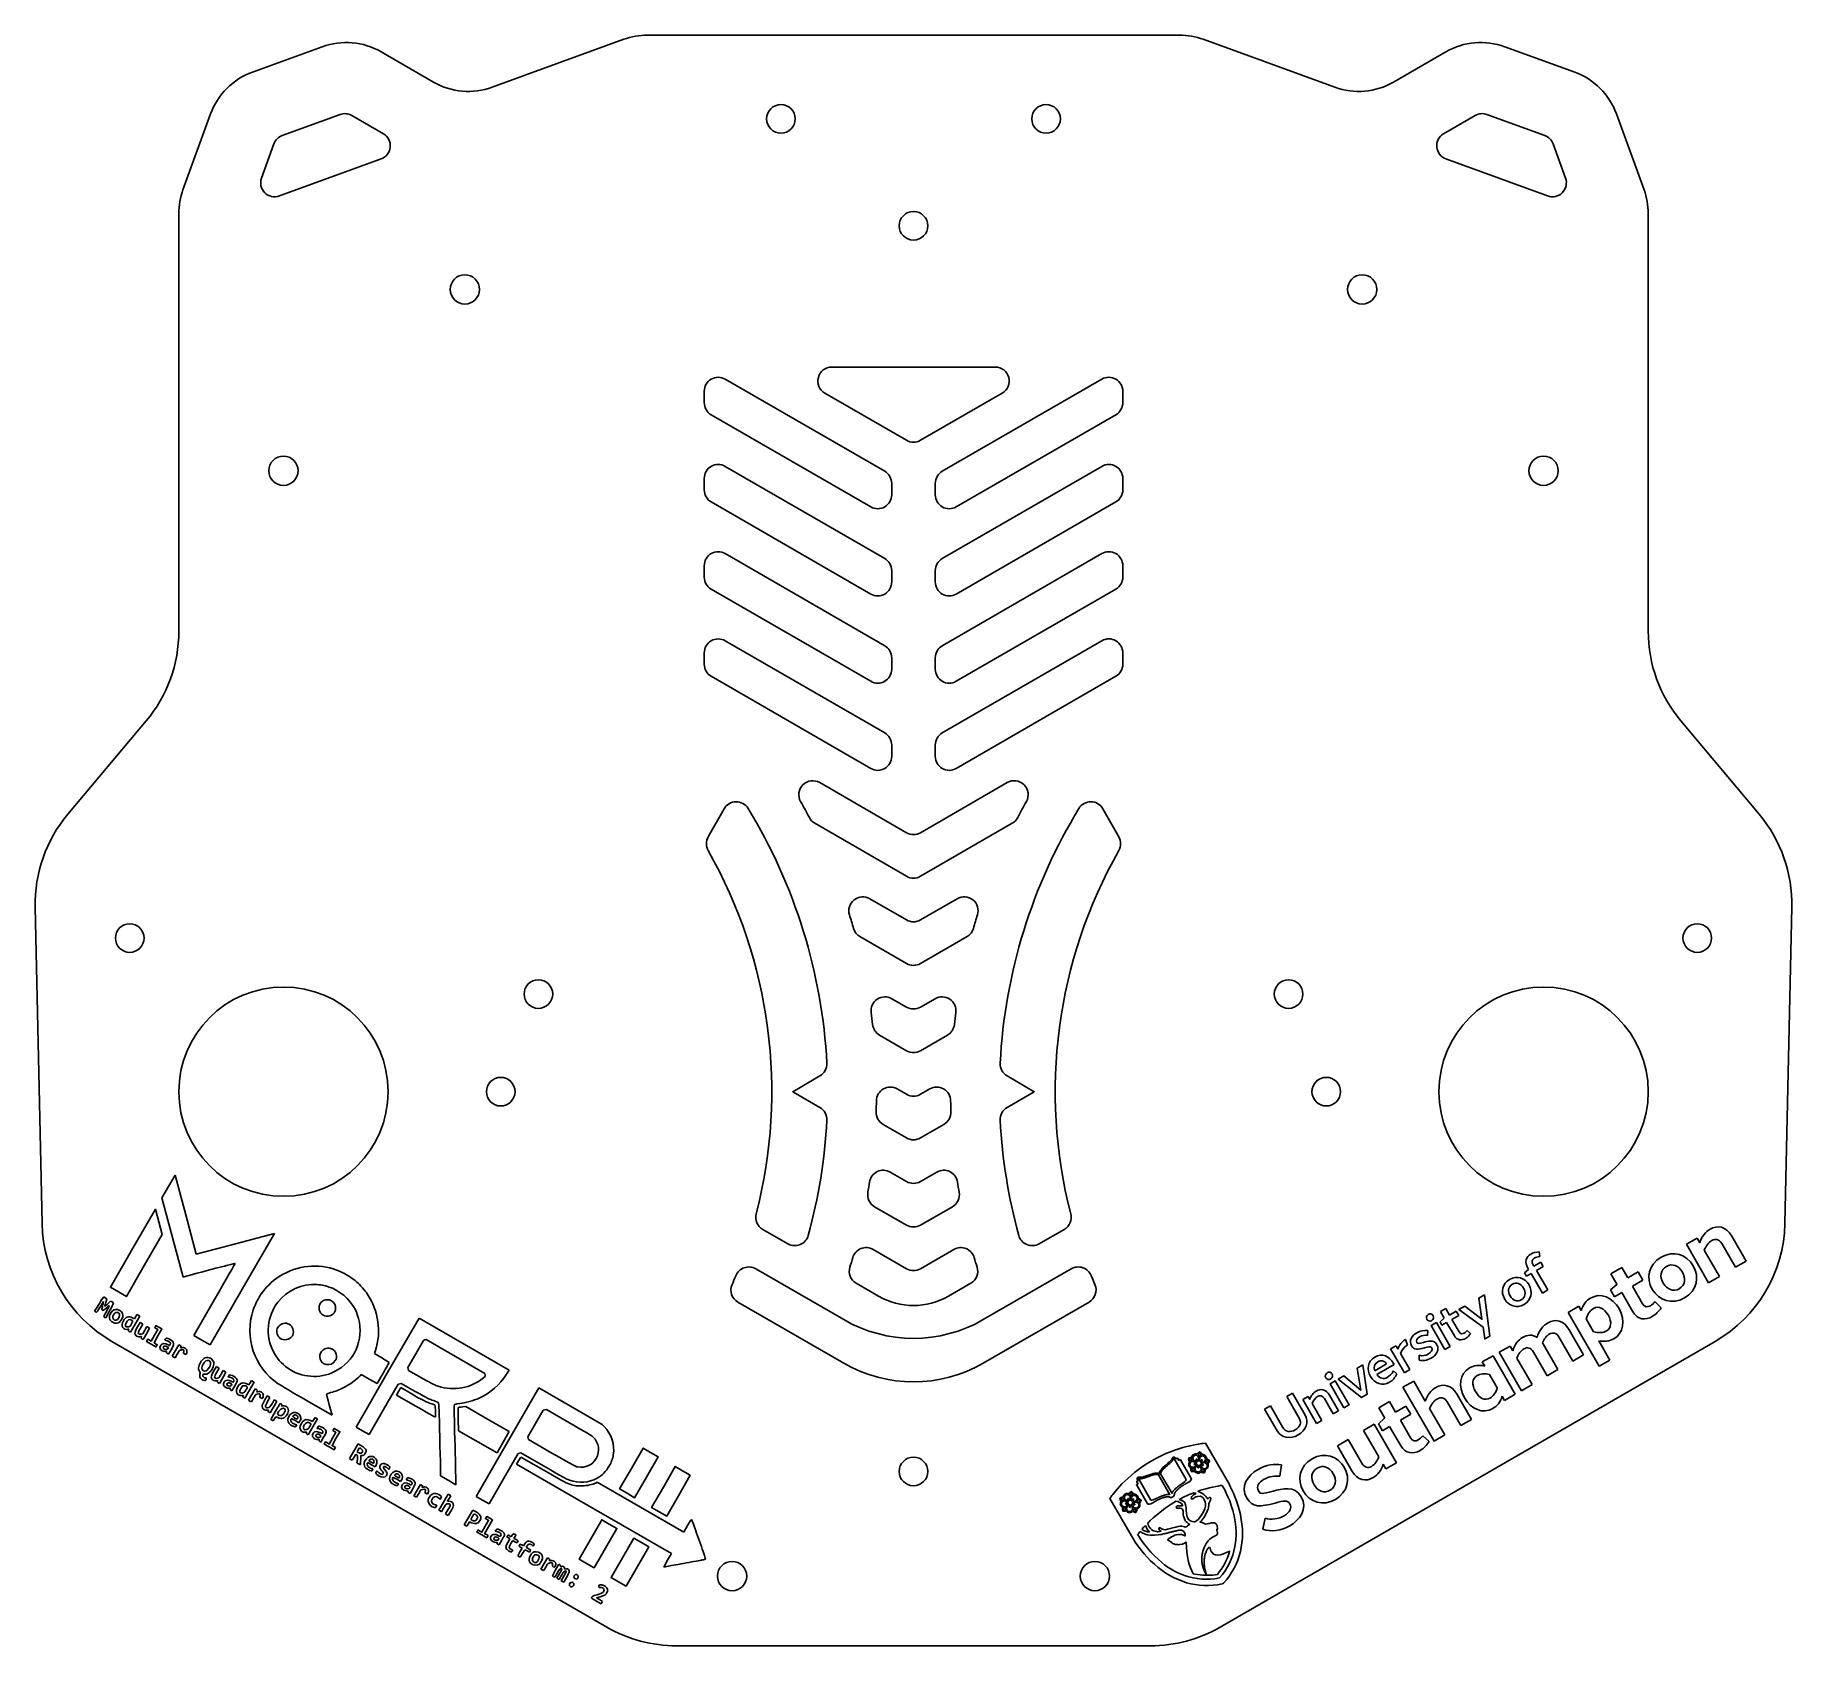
# Model space of a CAD drawing. Header units: millimetres. Extents: x -248 to 4, y 129 to 359.
import ezdxf

# ---------------------------------------------------------------- set-up
doc = ezdxf.new("R2010")
doc.units = ezdxf.units.MM
doc.layers.get('0').update_dxf_attribs({"linetype": 'CONTINUOUS'})

msp = doc.modelspace()

# ---------------------------------------------------------------- linework, layer by layer
for p, q in [((-229.09, 194.44), (-230.03, 192.81)), ((-228.15, 196.07), (-229.09, 194.44)), ((-226.63, 190.4), (-228.15, 196.07)), ((-230.03, 192.81), (-228.51, 187.14)), ((-225.11, 184.73), (-226.63, 190.4)), ((-228.51, 187.14), (-226.99, 181.47)), ((-213.91, 187.73), (-219.51, 186.23)), ((-218.52, 179.74), (-213.91, 187.73)), ((-9.99, 187.06), (-11.52, 186.17)), ((-9.6, 186.39), (-9.99, 187.06)), ((-2.96, 183.76), (-5.03, 187.35)), ((-219.51, 186.23), (-225.11, 184.73)), ((-32.53, 184.43), (-32.65, 185.06)), ((-11.52, 186.17), (-8.34, 180.66)), ((-6.8, 181.54), (-8.98, 185.31)), ((-6.46, 186.27), (-4.5, 182.87)), ((-226.99, 181.47), (-226.71, 181.54)), ((-34.17, 182.56), (-34.73, 182.07)), ((-34.73, 182.07), (-34.45, 181.58)), ((-34.45, 181.58), (-33.79, 181.97)), ((-34.24, 182.72), (-34.15, 182.57)), ((-34.15, 182.57), (-34.17, 182.56)), ((-33.79, 181.97), (-32.17, 179.17)), ((-33.38, 183.02), (-33.49, 183.21)), ((-32.41, 183.58), (-33.38, 183.02)), ((-33.02, 182.41), (-32.05, 182.97)), ((-31.41, 179.61), (-33.02, 182.41)), ((-32.05, 182.97), (-32.41, 183.58)), ((-20.8, 182.83), (-22.35, 181.94)), ((-22.35, 181.94), (-21.48, 180.44)), ((-19.93, 181.34), (-20.8, 182.83)), ((-18.45, 182.19), (-19.93, 181.34)), ((-17.76, 181), (-18.45, 182.19)), ((-8.34, 180.66), (-6.8, 181.54)), ((-4.5, 182.87), (-2.96, 183.76)), ((-223.14, 171.75), (-218.52, 179.74)), ((-32.17, 179.17), (-31.41, 179.61)), ((-21.51, 180.42), (-22.41, 179.61)), ((-22.41, 179.61), (-21.85, 178.64)), ((-21.85, 178.64), (-20.8, 179.25)), ((-21.48, 180.44), (-21.51, 180.42)), ((-20.8, 179.25), (-19.24, 176.56)), ((-19.24, 180.14), (-17.76, 181)), ((-17.8, 177.65), (-19.24, 180.14)), ((-239.34, 177.15), (-239.72, 176.56)), ((-239.72, 176.56), (-239.56, 176.47)), ((-238.81, 177.3), (-238.41, 177.95)), ((-238.38, 178.62), (-238.68, 178.18)), ((-238.41, 177.95), (-238.47, 177.65)), ((-238.17, 178.47), (-238.38, 178.62)), ((-237.95, 178.33), (-238.17, 178.47)), ((-238.08, 177.82), (-237.95, 178.33)), ((-238.07, 175.6), (-237.63, 176.43)), ((-237.41, 178.02), (-237.81, 177.65)), ((-237.18, 177.9), (-237.41, 178.02)), ((-236.96, 177.79), (-237.18, 177.9)), ((-237.08, 177.52), (-236.96, 177.79)), ((-222.5, 178.26), (-225.48, 173.1)), ((-46.03, 176.95), (-46.79, 176.51)), ((-46.79, 176.51), (-46.24, 175.57)), ((-45.48, 176.01), (-46.03, 176.95)), ((-44.51, 176.57), (-45.48, 176.01)), ((-44.16, 175.96), (-44.51, 176.57)), ((-26.95, 177.29), (-28.48, 176.4)), ((-28.48, 176.4), (-24.03, 168.68)), ((-26.6, 176.69), (-26.95, 177.29)), ((-15.12, 177.07), (-16.02, 177.92)), ((-238.26, 176.05), (-238.37, 175.78)), ((-238.37, 175.78), (-238.22, 175.69)), ((-238.22, 175.69), (-238.07, 175.6)), ((-234.92, 173.98), (-234.77, 174.01)), ((-234.77, 174.01), (-234.83, 173.9)), ((-234.55, 173.57), (-233.89, 174.72)), ((-233.97, 175.49), (-234.27, 175.63)), ((-233.8, 175.79), (-233.97, 175.49)), ((-233.89, 174.72), (-233.23, 175.87)), ((-233.62, 176.1), (-233.8, 175.79)), ((-233.43, 175.98), (-233.62, 176.1)), ((-233.17, 174.95), (-233.53, 174.32)), ((-233.23, 175.87), (-233.43, 175.98)), ((-232.97, 174.84), (-233.17, 174.95)), ((-233.1, 174.14), (-232.77, 174.72)), ((-232.77, 174.72), (-232.97, 174.84)), ((-232.5, 173.87), (-232.8, 173.34)), ((-232.2, 174.39), (-232.5, 173.87)), ((-232.27, 173.35), (-231.8, 174.16)), ((-232, 174.28), (-232.2, 174.39)), ((-231.8, 174.16), (-232, 174.28)), ((-193.18, 175.56), (-197.69, 167.76)), ((-186.73, 171.84), (-193.18, 175.56)), ((-48.63, 173.1), (-48.6, 173.79)), ((-46.27, 175.55), (-46.84, 175.06)), ((-46.84, 175.06), (-46.56, 174.58)), ((-46.56, 174.58), (-45.89, 174.96)), ((-46.24, 175.57), (-46.27, 175.55)), ((-45.89, 174.96), (-44.83, 173.12)), ((-45.13, 175.4), (-44.16, 175.96)), ((-44.1, 173.61), (-45.13, 175.4)), ((-42.46, 173.39), (-42.94, 173.82)), ((-26.26, 170.31), (-28.33, 173.9)), ((-24.82, 173.61), (-25.9, 175.47)), ((-234.73, 173.67), (-234.55, 173.57)), ((-233.16, 172.92), (-232.96, 172.97)), ((-232.96, 172.97), (-233.03, 172.85)), ((-232.8, 173.34), (-233.02, 173.28)), ((-232.92, 172.63), (-232.74, 172.53)), ((-232.74, 172.53), (-232.27, 173.35)), ((-229.56, 172.55), (-229.64, 172.4)), ((-229.64, 172.4), (-229.44, 172.36)), ((-227.61, 171.74), (-228.08, 170.93)), ((-227.43, 171.64), (-227.61, 171.74)), ((-227.4, 171.3), (-227.33, 171.42)), ((-227.21, 171.34), (-227.4, 171.3)), ((-225.48, 173.1), (-224.31, 172.42)), ((-224.31, 172.42), (-223.14, 171.75)), ((-193.66, 170.45), (-192.54, 172.39)), ((-192.54, 172.39), (-192.35, 172.45)), ((-192.35, 172.45), (-192.16, 172.5)), ((-192.16, 172.5), (-187.96, 170.08)), ((-180.29, 168.12), (-186.73, 171.84)), ((-53.15, 171.6), (-53.92, 171.16)), ((-52.88, 171.13), (-53.15, 171.6)), ((-51.5, 171.71), (-51.78, 172.52)), ((-36.81, 171.58), (-38.34, 170.69)), ((-36.42, 170.91), (-36.81, 171.58)), ((-29.94, 168.2), (-32.01, 171.79)), ((-29.76, 172.82), (-27.8, 169.42)), ((-22.49, 169.57), (-24.09, 172.34)), ((-229.26, 170.52), (-229.08, 170.42)), ((-229.08, 170.42), (-228.72, 171.05)), ((-228.08, 170.93), (-228.55, 170.11)), ((-228.55, 170.11), (-228.35, 170)), ((-228.35, 170), (-228.16, 169.88)), ((-228.16, 169.88), (-227.85, 170.41)), ((-227.85, 170.41), (-227.54, 170.95)), ((-227.54, 170.95), (-227.3, 171.01)), ((-199.58, 170.53), (-199.44, 170.96)), ((-198.52, 169.88), (-199.58, 170.53)), ((-197.45, 169.24), (-198.52, 169.88)), ((-198.33, 167.71), (-197.45, 169.24)), ((-194.79, 168.5), (-193.66, 170.45)), ((-187.96, 170.08), (-183.76, 167.65)), ((-54.49, 169.02), (-56.2, 168.03)), ((-55.9, 167.48), (-53.4, 168.92)), ((-53.92, 171.16), (-51.95, 167.75)), ((-51.19, 168.19), (-52.51, 170.49)), ((-49.81, 170.26), (-49.84, 169.57)), ((-39.24, 170.19), (-40.78, 169.3)), ((-40.78, 169.3), (-40.43, 168.71)), ((-36.05, 164.67), (-39.24, 170.19)), ((-38.34, 170.69), (-35.16, 165.17)), ((-33.62, 166.06), (-35.81, 169.86)), ((-33.44, 170.71), (-31.48, 167.31)), ((-27.8, 169.42), (-26.26, 170.31)), ((-24.03, 168.68), (-22.49, 169.57)), ((-222.23, 168.64), (-222.59, 168.01)), ((-222.03, 168.52), (-222.23, 168.64)), ((-222.22, 166.61), (-222.02, 166.66)), ((-222.17, 167.83), (-221.83, 168.41)), ((-222.02, 166.66), (-222.09, 166.54)), ((-221.87, 167.03), (-222.08, 166.97)), ((-221.83, 168.41), (-222.03, 168.52)), ((-221.98, 166.32), (-221.8, 166.21)), ((-221.56, 167.55), (-221.87, 167.03)), ((-221.8, 166.21), (-221.33, 167.03)), ((-221.26, 168.08), (-221.56, 167.55)), ((-221.33, 167.03), (-220.86, 167.85)), ((-221.06, 167.96), (-221.26, 168.08)), ((-220.86, 167.85), (-221.06, 167.96)), ((-220.46, 167.3), (-220.57, 167.15)), ((-220.57, 167.15), (-220.34, 167.11)), ((-217.4, 166.31), (-217.57, 166.01)), ((-217.48, 165.25), (-216.82, 166.39)), ((-217.22, 166.62), (-217.4, 166.31)), ((-217.02, 166.51), (-217.22, 166.62)), ((-216.82, 166.39), (-217.02, 166.51)), ((-197.69, 167.76), (-202.19, 159.95)), ((-201.64, 167.32), (-201.49, 167.48)), ((-201.49, 167.48), (-200.35, 166.83)), ((-200.35, 166.83), (-199.21, 166.19)), ((-199.21, 166.19), (-198.33, 167.71)), ((-195.95, 166.15), (-195.73, 166.21)), ((-195.73, 166.21), (-193.73, 165.08)), ((-194.75, 168.29), (-194.79, 168.5)), ((-194.71, 168.09), (-194.75, 168.29)), ((-192.82, 167.02), (-194.71, 168.09)), ((-183.7, 167.22), (-183.97, 167)), ((-183.76, 167.65), (-183.73, 167.44)), ((-183.73, 167.44), (-183.7, 167.22)), ((-180.65, 167.55), (-180.29, 168.12)), ((-53.03, 167.6), (-53.5, 168)), ((-50.61, 166.55), (-52.15, 165.66)), ((-51.95, 167.75), (-51.19, 168.19)), ((-48.95, 163.68), (-50.61, 166.55)), ((-39.74, 167.5), (-38.63, 165.59)), ((-31.48, 167.31), (-29.94, 168.2)), ((-220.15, 165.26), (-220, 165.17)), ((-220, 165.17), (-219.61, 165.85)), ((-218.51, 164.5), (-218.36, 164.54)), ((-218.36, 164.54), (-218.43, 164.42)), ((-218.32, 164.2), (-218.14, 164.1)), ((-218.14, 164.1), (-217.48, 165.25)), ((-217.57, 166.01), (-217.76, 166.11)), ((-217.14, 164.61), (-217.61, 163.8)), ((-217.61, 163.8), (-217.42, 163.68)), ((-217.42, 163.68), (-217.22, 163.57)), ((-217.22, 163.57), (-216.91, 164.1)), ((-216.67, 165.43), (-217.14, 164.61)), ((-216.91, 164.1), (-216.6, 164.63)), ((-216.5, 165.33), (-216.67, 165.43)), ((-216.6, 164.63), (-216.37, 164.7)), ((-216.46, 164.99), (-216.39, 165.1)), ((-216.27, 165.03), (-216.46, 164.99)), ((-214.95, 164.43), (-215.29, 163.85)), ((-214.75, 164.32), (-214.95, 164.43)), ((-214.9, 163.61), (-214.56, 164.2)), ((-214.56, 164.2), (-214.75, 164.32)), ((-213.94, 163.85), (-214.21, 163.39)), ((-213.76, 163.75), (-213.94, 163.85)), ((-213.59, 163.64), (-213.76, 163.75)), ((-209.22, 163.71), (-205.65, 161.65)), ((-198.26, 162.49), (-196.18, 166.1)), ((-196.11, 165.08), (-196.42, 164.55)), ((-196.42, 164.55), (-193.64, 162.95)), ((-196.18, 166.1), (-195.95, 166.15)), ((-195.81, 165.61), (-196.11, 165.08)), ((-194.33, 164.76), (-195.81, 165.61)), ((-176, 165.59), (-180.5, 157.8)), ((-171.48, 162.96), (-176, 165.59)), ((-68.82, 164.36), (-67.99, 164.84)), ((-67.03, 161.26), (-68.82, 164.36)), ((-67.99, 164.84), (-66.2, 161.74)), ((-65.74, 164.33), (-66.5, 163.89)), ((-66.5, 163.89), (-64.53, 160.48)), ((-65.5, 163.92), (-65.74, 164.33)), ((-63.41, 164.04), (-62.16, 161.87)), ((-61.4, 162.31), (-62.68, 164.53)), ((-52.15, 165.66), (-47.69, 157.94)), ((-42.31, 161.06), (-44.38, 164.65)), ((-37.94, 164.38), (-37.59, 163.78)), ((-37.59, 163.78), (-36.05, 164.67)), ((-35.16, 165.17), (-33.62, 166.06)), ((-214.68, 162.1), (-214.53, 162.01)), ((-214.53, 162.01), (-214.06, 162.83)), ((-213.76, 162.22), (-214.42, 161.07)), ((-214.08, 160.87), (-213.89, 161.16)), ((-214.06, 162.83), (-213.59, 163.64)), ((-213.89, 161.16), (-213.71, 161.45)), ((-213.1, 163.36), (-213.76, 162.22)), ((-213.71, 161.45), (-213.43, 161.32)), ((-212.95, 163.28), (-213.1, 163.36)), ((-208.08, 161.35), (-208.27, 161.06)), ((-207.91, 161.25), (-208.08, 161.35)), ((-207.73, 161.15), (-207.91, 161.25)), ((-205.65, 161.65), (-206.06, 163.17)), ((-200.34, 158.88), (-198.26, 162.49)), ((-186.46, 162.92), (-186.96, 162.85)), ((-183.35, 161.11), (-186.46, 162.92)), ((-176.49, 160.47), (-175.39, 162.37)), ((-175.39, 162.37), (-175.17, 162.44)), ((-175.17, 162.44), (-174.94, 162.5)), ((-174.94, 162.5), (-171.72, 160.64)), ((-166.95, 160.33), (-171.48, 162.96)), ((-71.98, 162.54), (-71.15, 163.02)), ((-70.19, 159.43), (-71.98, 162.54)), ((-71.15, 163.02), (-69.36, 159.91)), ((-63.77, 160.92), (-65.16, 163.33)), ((-62.16, 161.87), (-61.4, 162.31)), ((-54.78, 161.22), (-55.67, 160.41)), ((-54.07, 163.62), (-55.61, 162.73)), ((-55.61, 162.73), (-54.75, 161.24)), ((-54.75, 161.24), (-54.78, 161.22)), ((-53.21, 162.12), (-54.07, 163.62)), ((-51.73, 162.98), (-53.21, 162.12)), ((-52.52, 160.93), (-51.04, 161.79)), ((-51.04, 161.79), (-51.73, 162.98)), ((-46.15, 158.83), (-48.33, 162.61)), ((-45.8, 163.57), (-43.84, 160.18)), ((-214.42, 161.07), (-214.25, 160.97)), ((-214.25, 160.97), (-214.08, 160.87)), ((-210.94, 160.89), (-210.42, 160.58)), ((-210.71, 160.27), (-210.9, 160.32)), ((-210.8, 160.12), (-210.71, 160.27)), ((-210.42, 160.58), (-210.27, 160.84)), ((-209.21, 158.94), (-209.06, 158.86)), ((-209.06, 158.86), (-208.4, 160)), ((-208.45, 160.77), (-208.73, 160.9)), ((-208.27, 161.06), (-208.45, 160.77)), ((-208.4, 160), (-207.73, 161.15)), ((-202.19, 159.95), (-201.27, 159.41)), ((-201.27, 159.41), (-200.34, 158.88)), ((-187.58, 161.11), (-187.54, 159.43)), ((-187.54, 159.43), (-184.77, 157.84)), ((-180.25, 159.31), (-183.35, 161.11)), ((-181.13, 157.78), (-180.25, 159.31)), ((-177.59, 158.57), (-176.49, 160.47)), ((-166.66, 160.03), (-166.95, 160.33)), ((-64.53, 160.48), (-63.77, 160.92)), ((-56.26, 160.36), (-57.8, 159.47)), ((-57.8, 159.47), (-55.61, 155.69)), ((-53.07, 154.85), (-56.26, 160.36)), ((-55.67, 160.41), (-55.11, 159.44)), ((-55.11, 159.44), (-54.06, 160.04)), ((-54.06, 160.04), (-52.51, 157.35)), ((-51.08, 158.44), (-52.52, 160.93)), ((-48.39, 157.87), (-49.3, 158.71)), ((-47.69, 157.94), (-46.15, 158.83)), ((-43.84, 160.18), (-42.31, 161.06)), ((-207.4, 157.9), (-207.25, 157.81)), ((-207.25, 157.81), (-206.86, 158.49)), ((-202.54, 156.5), (-203.15, 155.44)), ((-201.93, 157.56), (-202.54, 156.5)), ((-202.06, 156.4), (-201.9, 156.69)), ((-201.91, 156.31), (-202.06, 156.4)), ((-201.52, 157.32), (-201.93, 157.56)), ((-201.9, 156.69), (-201.73, 156.98)), ((-201.73, 156.98), (-201.54, 156.87)), ((-180.5, 157.8), (-184.99, 150.02)), ((-184.77, 157.84), (-182.01, 156.26)), ((-182.01, 156.26), (-181.13, 157.78)), ((-181.06, 152.56), (-178.98, 156.16)), ((-178.98, 156.16), (-178.78, 156.21)), ((-178.78, 156.21), (-178.59, 156.26)), ((-178.59, 156.26), (-175.37, 154.4)), ((-177.55, 158.37), (-177.59, 158.57)), ((-177.52, 158.16), (-177.55, 158.37)), ((-174.13, 156.22), (-177.52, 158.16)), ((-81.3, 156.39), (-81.25, 156.41)), ((-81.25, 156.41), (-81.22, 156.38)), ((-80.46, 157.63), (-80.78, 157.61)), ((-77.04, 151.71), (-80.46, 157.63)), ((-60.01, 158.18), (-61.55, 157.29)), ((-61.55, 157.29), (-59.47, 153.7)), ((-58.05, 154.78), (-60.01, 158.18)), ((-203.15, 155.44), (-202.95, 155.33)), ((-202.95, 155.33), (-202.75, 155.21)), ((-202.75, 155.21), (-202.5, 155.66)), ((-202.02, 155.32), (-202.08, 154.82)), ((-202.08, 154.82), (-201.84, 154.69)), ((-200.6, 154.77), (-200.54, 154.88)), ((-200.54, 154.88), (-200.01, 154.57)), ((-200.01, 154.57), (-199.48, 154.26)), ((-199.48, 154.26), (-199.35, 154.49)), ((-199.22, 153.69), (-199.32, 153.52)), ((-199.05, 153.51), (-199.22, 153.69)), ((-197.65, 154.04), (-197.51, 153.9)), ((-197.51, 153.9), (-197.43, 154.07)), ((-190.11, 154.23), (-190.09, 152.96)), ((-178.91, 155.13), (-179.22, 154.63)), ((-179.22, 154.63), (-168.13, 148.23)), ((-178.6, 155.65), (-178.91, 155.13)), ((-175.28, 153.76), (-178.6, 155.65)), ((-83.22, 152.43), (-85, 155.5)), ((-84.86, 155.61), (-84.72, 155.37)), ((-84.72, 155.37), (-84.6, 155.49)), ((-84.47, 155.48), (-84.28, 155.16)), ((-84.28, 155.16), (-84.15, 155.28)), ((-84.02, 155.25), (-82.54, 152.69)), ((-82.92, 155.45), (-82.88, 155.47)), ((-82.91, 155.4), (-82.92, 155.45)), ((-82.51, 153.6), (-82.52, 153.65)), ((-81.89, 154.88), (-82.17, 155.01)), ((-82.08, 155.16), (-81.81, 155.04)), ((-82.08, 154.7), (-81.9, 154.74)), ((-81.86, 154.62), (-82.04, 154.57)), ((-82, 154.28), (-81.8, 154.51)), ((-81.67, 154.41), (-81.87, 154.19)), ((-81.71, 155.13), (-81.8, 155.28)), ((-81.69, 155.34), (-81.6, 155.19)), ((-81.57, 154.18), (-81.55, 154.36)), ((-81.48, 155.23), (-81.44, 155.52)), ((-81.41, 154.34), (-81.43, 154.16)), ((-81.27, 155.51), (-81.3, 155.2)), ((-81.12, 154.1), (-81.27, 154.37)), ((-81.17, 155.15), (-81.04, 155.28)), ((-81.13, 154.43), (-80.97, 154.15)), ((-80.95, 155.18), (-81.07, 155.04)), ((-80.87, 154.47), (-81.04, 154.54)), ((-81.01, 154.93), (-80.71, 154.99)), ((-80.98, 154.66), (-80.81, 154.59)), ((-80.67, 154.86), (-80.97, 154.8)), ((-79.89, 155.17), (-79.85, 155.13)), ((-79.85, 155.13), (-79.86, 155.09)), ((-69.82, 152.9), (-69.54, 154.53)), ((-55, 154.62), (-54.61, 153.96)), ((-54.61, 153.96), (-53.07, 154.85)), ((-196.37, 152.47), (-195.82, 152.15)), ((-195.82, 152.15), (-195.7, 152.36)), ((-194.93, 152.56), (-195.02, 152.41)), ((-195.02, 152.41), (-194.82, 152.37)), ((-194.45, 150.42), (-194.08, 151.11)), ((-192.99, 151.75), (-193.46, 150.94)), ((-192.81, 151.65), (-192.99, 151.75)), ((-192.77, 151.32), (-192.71, 151.43)), ((-192.62, 151.35), (-192.77, 151.32)), ((-190.09, 152.96), (-188.99, 152.33)), ((-188.99, 152.33), (-187.9, 151.69)), ((-187.9, 151.69), (-187.9, 151.89)), ((-183.14, 148.95), (-181.06, 152.56)), ((-167.63, 152.05), (-167.86, 151.94)), ((-161.44, 148.48), (-167.63, 152.05)), ((-90.32, 151.62), (-90.34, 151.61)), ((-90.13, 151.78), (-90.32, 152.1)), ((-88.84, 149.06), (-90.32, 151.62)), ((-90.3, 151.72), (-90.13, 151.78)), ((-90.26, 152.23), (-90.1, 152.27)), ((-90.1, 152.27), (-90.23, 152.5)), ((-90.07, 152.58), (-88.3, 149.5)), ((-85.55, 150.25), (-87.2, 153.11)), ((-86.9, 153.28), (-85.25, 150.43)), ((-82.47, 153.58), (-82.51, 153.6)), ((-80.61, 153.38), (-80.66, 153.39)), ((-80.6, 153.42), (-80.61, 153.38)), ((-77.03, 151.69), (-77.04, 151.71)), ((-194.63, 150.53), (-194.45, 150.42)), ((-193.46, 150.94), (-193.93, 150.12)), ((-193.93, 150.12), (-193.73, 150.01)), ((-193.73, 150.01), (-193.53, 149.89)), ((-193.53, 149.89), (-193.23, 150.42)), ((-193.23, 150.42), (-192.93, 150.95)), ((-192.93, 150.95), (-192.69, 151.01)), ((-192.17, 150.46), (-191.97, 150.34)), ((-191.97, 150.34), (-191.87, 150.56)), ((-189.7, 149.21), (-190.36, 148.06)), ((-190.29, 149.73), (-190.17, 149.6)), ((-190.17, 149.6), (-190.06, 149.8)), ((-189.03, 150.35), (-189.7, 149.21)), ((-189.66, 148.35), (-189.36, 148.88)), ((-189.36, 148.88), (-189.14, 148.94)), ((-188.83, 150.24), (-189.03, 150.35)), ((-188.88, 149.73), (-188.63, 150.12)), ((-188.63, 150.12), (-188.83, 150.24)), ((-184.99, 150.02), (-184.07, 149.48)), ((-184.07, 149.48), (-183.14, 148.95)), ((-94, 149.97), (-94.16, 149.73)), ((-94.16, 149.73), (-90.74, 143.8)), ((-92.73, 149.78), (-92.69, 149.81)), ((-92.72, 149.74), (-92.73, 149.78)), ((-91.69, 149.22), (-91.97, 149.36)), ((-91.62, 149.39), (-91.89, 149.51)), ((-91.87, 149.04), (-91.7, 149.09)), ((-91.66, 148.96), (-91.84, 148.91)), ((-91.8, 148.62), (-91.6, 148.85)), ((-91.48, 148.75), (-91.69, 148.52)), ((-91.61, 149.64), (-91.52, 149.48)), ((-91.41, 149.55), (-91.5, 149.7)), ((-91.38, 148.51), (-91.36, 148.69)), ((-91.25, 149.88), (-91.28, 149.58)), ((-91.22, 148.68), (-91.25, 148.5)), ((-91.11, 150.72), (-91.07, 150.75)), ((-91.07, 149.86), (-91.09, 149.55)), ((-90.94, 148.44), (-91.09, 148.7)), ((-91.07, 150.75), (-91.03, 150.71)), ((-90.98, 149.5), (-90.85, 149.63)), ((-90.93, 148.77), (-90.77, 148.5)), ((-90.76, 149.54), (-90.89, 149.41)), ((-90.67, 148.81), (-90.84, 148.88)), ((-90.82, 149.3), (-90.52, 149.36)), ((-90.78, 149.01), (-90.61, 148.94)), ((-90.47, 149.2), (-90.77, 149.14)), ((-89.7, 149.5), (-89.66, 149.47)), ((-89.66, 149.47), (-89.68, 149.42)), ((-80.68, 149.65), (-80.67, 149.63)), ((-80.43, 150.05), (-80.44, 150.06)), ((-80.36, 149.96), (-80.37, 149.97)), ((-190.36, 148.06), (-190.16, 147.94)), ((-190.16, 147.94), (-189.96, 147.83)), ((-189.96, 147.83), (-189.66, 148.35)), ((-189.04, 148.11), (-189.39, 147.5)), ((-189.39, 147.5), (-189.19, 147.38)), ((-189.19, 147.38), (-188.99, 147.27)), ((-188.99, 147.27), (-188.63, 147.9)), ((-186.09, 147), (-186.7, 145.95)), ((-186.35, 145.74), (-186.15, 146.06)), ((-186.15, 146.06), (-185.95, 146.37)), ((-185.48, 148.06), (-186.09, 147)), ((-185.95, 146.37), (-185.66, 146.24)), ((-185.75, 146.72), (-185.56, 147.08)), ((-185.57, 146.6), (-185.75, 146.72)), ((-185.09, 147.84), (-185.48, 148.06)), ((-168.13, 148.23), (-157.02, 141.84)), ((-155.25, 144.9), (-161.44, 148.48)), ((-92.32, 147.93), (-92.33, 147.98)), ((-92.28, 147.92), (-92.32, 147.93)), ((-90.43, 147.71), (-90.47, 147.73)), ((-90.41, 147.76), (-90.43, 147.71)), ((-71.91, 146.91), (-72.24, 145.34)), ((-186.7, 145.95), (-186.52, 145.84)), ((-186.52, 145.84), (-186.35, 145.74)), ((-182.18, 145.2), (-182.28, 145.05)), ((-182.28, 145.05), (-182.04, 144.99)), ((-181.71, 143.07), (-181.32, 143.75)), ((-180.51, 144.34), (-180.6, 144.19)), ((-180.6, 144.19), (-180.38, 144.06)), ((-180.42, 144.5), (-180.51, 144.34)), ((-180.16, 143.93), (-180.46, 143.4)), ((-180.2, 144.37), (-180.42, 144.5)), ((-180.38, 144.06), (-180.16, 143.93)), ((-179.98, 144.24), (-180.2, 144.37)), ((-180.02, 143.25), (-179.76, 143.7)), ((-179.85, 144.46), (-179.98, 144.24)), ((-179.76, 143.7), (-179.45, 143.53)), ((-179.58, 144.01), (-179.43, 144.28)), ((-179.27, 143.83), (-179.58, 144.01)), ((-178.96, 143.66), (-179.27, 143.83)), ((-179.05, 143.5), (-178.96, 143.66)), ((-154.7, 145.85), (-155.25, 144.9)), ((-181.87, 143.16), (-181.71, 143.07)), ((-179.74, 142.32), (-179.98, 142.43)), ((-179.82, 142.17), (-179.74, 142.32)), ((-179.45, 143.53), (-179.14, 143.35)), ((-179.14, 143.35), (-179.05, 143.5)), ((-178.72, 142.06), (-179.02, 141.51)), ((-179.02, 141.51), (-178.85, 141.41)), ((-178.85, 141.41), (-178.68, 141.31)), ((-178.42, 142.61), (-178.72, 142.06)), ((-178.68, 141.31), (-178.35, 141.85)), ((-178.64, 142.75), (-178.42, 142.61)), ((-178.22, 142.96), (-178.46, 143.08)), ((-178.35, 141.85), (-178.03, 142.38)), ((-178.02, 143.24), (-178.22, 142.96)), ((-178.03, 142.38), (-177.7, 142.21)), ((-177.82, 142.73), (-177.69, 142.95)), ((-177.51, 142.53), (-177.82, 142.73)), ((-177.7, 142.21), (-177.37, 142.04)), ((-177.2, 142.34), (-177.51, 142.53)), ((-177.37, 142.04), (-177.28, 142.19)), ((-177.28, 142.19), (-177.2, 142.34)), ((-177.03, 143.06), (-176.81, 142.9)), ((-176.81, 142.9), (-176.73, 143.05)), ((-174.77, 141.24), (-175.25, 140.42)), ((-174.6, 141.14), (-174.77, 141.24)), ((-157.02, 141.84), (-157.57, 140.87)), ((-175.25, 140.42), (-175.72, 139.61)), ((-175.72, 139.61), (-175.52, 139.49)), ((-175.52, 139.49), (-175.32, 139.38)), ((-175.32, 139.38), (-175.03, 139.87)), ((-173.61, 139.48), (-174.08, 138.66)), ((-174.08, 138.66), (-173.91, 138.56)), ((-173.91, 138.56), (-173.73, 138.46)), ((-173.73, 138.46), (-173.41, 139.01)), ((-173.14, 140.29), (-173.61, 139.48)), ((-173.08, 138.87), (-173.42, 138.28)), ((-173.01, 140.22), (-173.14, 140.29)), ((-173.11, 138.1), (-172.8, 138.65)), ((-172.43, 138.6), (-172.8, 137.92)), ((-172.29, 139.57), (-172.33, 139.73)), ((-172.12, 139.62), (-172.29, 139.57)), ((-157.57, 140.87), (-158.11, 139.89)), ((-158.11, 139.89), (-157.43, 140.02)), ((-82.22, 138.91), (-81.97, 138.87)), ((-80.48, 138.71), (-80.07, 138.71)), ((-173.42, 138.28), (-173.27, 138.19)), ((-173.27, 138.19), (-173.11, 138.1)), ((-172.8, 137.92), (-172.63, 137.82)), ((-172.63, 137.82), (-172.45, 137.72)), ((-172.45, 137.72), (-172.07, 138.38)), ((-168.42, 135.57), (-168.47, 135.42)), ((-168.47, 135.42), (-167.77, 135.02)), ((-167.77, 135.49), (-167.23, 135.64)), ((-167.32, 135.23), (-167.77, 135.49)), ((-167.77, 135.02), (-167.07, 134.61)), ((-166.87, 134.97), (-167.32, 135.23)), ((-167.07, 134.61), (-166.97, 134.79)), ((-166.97, 134.79), (-166.87, 134.97))]:
    msp.add_line(p, q)
for points in [[(-88.35, 128.6, 0.131652), (-78.35, 131.28), (-7.4, 172.24, 0.262112), (2.6, 189.13), (3.59, 234.51, 0.181956), (-1.09, 247.8), (-12.32, 261.19, -0.176327), (-17, 274.05), (-17, 333.91, 0.087489), (-17.6, 337.33), (-21.56, 348.21, 0.221695), (-27.54, 354.18), (-37.57, 357.83, 0.221695), (-45.99, 357.1), (-53.5, 352.76, -0.221695), (-61.92, 352.02), (-80.78, 358.89, 0.087489), (-84.2, 359.49), (-160.42, 359.49, 0.087489), (-163.84, 358.89), (-182.7, 352.02, -0.221695), (-191.12, 352.76), (-198.63, 357.1, 0.221695), (-207.05, 357.83), (-217.08, 354.18, 0.221695), (-223.06, 348.21), (-227.02, 337.33, 0.087489), (-227.62, 333.91), (-227.62, 274.05, -0.176327), (-232.3, 261.19), (-243.53, 247.8, 0.181956), (-248.21, 234.51), (-247.22, 189.13, 0.262112), (-237.22, 172.24), (-166.27, 131.28, 0.131652), (-156.27, 128.6)], [(-212.79, 345.1), (-204.51, 348.12, -0.221695), (-202.83, 347.97), (-198.3, 345.36, -0.63707), (-198.62, 341.75), (-213.21, 336.44, -0.63707), (-215.77, 339), (-213.98, 343.91, -0.221695)], [(-46.32, 345.36), (-41.8, 347.97, -0.221695), (-40.11, 348.12), (-31.83, 345.1, -0.221695), (-30.64, 343.91), (-28.85, 339, -0.63707), (-31.42, 336.44), (-46, 341.75, -0.63707)], [(-152.31, 306.81), (-152.31, 308.44, -0.57735), (-149.31, 310.17), (-126.44, 296.97, -0.267942), (-125.44, 295.24), (-125.44, 293.6, -0.577359), (-128.44, 291.87), (-151.31, 305.08, -0.267949)], [(-109.6, 308.18), (-121.31, 301.41, -0.267963), (-123.31, 301.41), (-135.02, 308.18, -0.767317), (-134.02, 311.91), (-110.6, 311.91, -0.767317)], [(-93.31, 305.08), (-116.19, 291.87, -0.577359), (-119.19, 293.6), (-119.19, 295.24, -0.267942), (-118.19, 296.97), (-95.31, 310.18, -0.57735), (-92.31, 308.44), (-92.31, 306.81, -0.267949)], [(-152.31, 294.31), (-152.31, 295.94, -0.57735), (-149.31, 297.67), (-126.44, 284.47, -0.267942), (-125.44, 282.74), (-125.44, 281.1, -0.577359), (-128.44, 279.37), (-151.31, 292.58, -0.267949)], [(-93.31, 292.58), (-116.19, 279.37, -0.577359), (-119.19, 281.1), (-119.19, 282.74, -0.267942), (-118.19, 284.47), (-95.31, 297.68, -0.57735), (-92.31, 295.94), (-92.31, 294.31, -0.267949)], [(-152.31, 281.81), (-152.31, 283.44, -0.57735), (-149.31, 285.17), (-126.44, 271.97, -0.267942), (-125.44, 270.23), (-125.44, 268.6, -0.577359), (-128.44, 266.87), (-151.31, 280.08, -0.267949)], [(-93.31, 280.08), (-116.19, 266.87, -0.577359), (-119.19, 268.6), (-119.19, 270.24, -0.267942), (-118.19, 271.97), (-95.31, 285.18, -0.57735), (-92.31, 283.44), (-92.31, 281.81, -0.267949)], [(-152.31, 269.31), (-152.31, 270.94, -0.57735), (-149.31, 272.67), (-126.44, 259.47, -0.267942), (-125.44, 257.73), (-125.44, 256.1, -0.577359), (-128.44, 254.37), (-151.31, 267.58, -0.267949)], [(-93.31, 267.58), (-116.19, 254.37, -0.577359), (-119.19, 256.1), (-119.19, 257.73, -0.267942), (-118.19, 259.47), (-95.31, 272.68, -0.57735), (-92.31, 270.94), (-92.31, 269.31, -0.267949)], [(-123.31, 245.16, 0.267963), (-121.31, 245.16), (-108.87, 252.35, -0.762504), (-106.13, 249.64, 0.00775), (-107.38, 247.32, -0.142648), (-108.15, 246.51), (-121.31, 238.91, -0.267963), (-123.31, 238.91), (-136.47, 246.51, -0.142666), (-137.24, 247.32, 0.00775), (-138.5, 249.63, -0.762476), (-135.75, 252.34)], [(-135.73, 210.29), (-139.62, 208.04), (-135.73, 205.79, -0.282042), (-134.73, 203.95, -0.053772), (-137.39, 187.44, -0.49144), (-140.32, 186.23), (-143.91, 188.3, -0.33692), (-144.85, 190.54, 0.194629), (-151.74, 242.59, -0.263636), (-151.75, 244.56), (-149.47, 248.58, -0.572319), (-146.02, 248.64, -0.124395), (-134.73, 212.12, -0.282042)], [(-92.88, 242.59, 0.194629), (-99.78, 190.54, -0.33692), (-100.71, 188.3), (-104.3, 186.23, -0.49144), (-107.23, 187.44, -0.053772), (-109.89, 203.95, -0.282042), (-108.9, 205.79), (-105, 208.04), (-108.9, 210.29, -0.282042), (-109.89, 212.12, -0.124395), (-98.6, 248.64, -0.572319), (-95.15, 248.58), (-92.88, 244.56, -0.263636)], [(-123.31, 232.66, 0.267963), (-121.31, 232.66), (-116.05, 235.7, -0.683083), (-113.14, 233.38, 0.005915), (-113.71, 231.45, -0.194427), (-114.64, 230.27), (-121.31, 226.41, -0.267963), (-123.31, 226.41), (-129.99, 230.27, -0.194442), (-130.91, 231.45, 0.005915), (-131.49, 233.37, -0.683062), (-128.58, 235.7)], [(-123.31, 220.16, 0.267963), (-121.31, 220.16), (-119.22, 221.37, -0.622831), (-116.24, 219.37, 0.005088), (-116.45, 217.65, -0.237783), (-117.44, 216.15), (-121.31, 213.91, -0.267963), (-123.31, 213.91), (-127.18, 216.15, -0.237798), (-128.17, 217.65, 0.005088), (-128.38, 219.37, -0.622812), (-125.4, 221.37)], [(-123.31, 207.66, 0.267963), (-121.31, 207.66), (-119.99, 208.43, -0.572227), (-116.99, 206.72, 0.004623), (-116.95, 205.15, -0.277052), (-117.95, 203.35), (-121.31, 201.41, -0.267963), (-123.31, 201.41), (-126.67, 203.35, -0.277067), (-127.67, 205.15, 0.004623), (-127.63, 206.72, -0.572209), (-124.63, 208.43)], [(-123.31, 195.16, 0.267963), (-121.31, 195.16), (-118.98, 196.51, -0.527429), (-116.01, 195.08, 0.00434), (-115.77, 193.62, -0.314152), (-116.74, 191.55), (-121.31, 188.91, -0.267963), (-123.31, 188.91), (-127.88, 191.55, -0.314167), (-128.85, 193.62, 0.004341), (-128.62, 195.08, -0.527411), (-125.64, 196.51)], [(-123.31, 182.66, 0.267963), (-121.31, 182.66), (-116.52, 185.43, -0.486404), (-113.6, 184.25, 0.00417), (-113.2, 182.9, -0.350205), (-114.11, 180.57), (-117.31, 178.72, -0.267963), (-127.31, 178.72), (-130.52, 180.57, -0.350221), (-131.43, 182.9, 0.004171), (-131.02, 184.25, -0.486386), (-128.1, 185.43)], [(-132.31, 175.36, 0.267963), (-112.31, 175.36), (-99.69, 182.64, -0.455044), (-96.84, 181.67, 0.004945), (-96.31, 180.39, -0.380178), (-97.15, 177.87), (-112.31, 169.11, -0.267963), (-132.31, 169.11), (-147.48, 177.87, -0.380199), (-148.32, 180.39, 0.004945), (-147.78, 181.66, -0.455022), (-144.93, 182.64)]]:
    msp.add_lwpolyline(points, format="xyb", close=True)
for points in [[(-234.2, 185.59), (-237.43, 180), (-236.28, 179.34), (-235.13, 178.67), (-232.57, 183.12), (-230, 187.56), (-230.49, 189.37), (-230.97, 191.18)], [(-40.47, 178.92), (-41.28, 178.46), (-40.84, 175.42), (-43.3, 177.29), (-44.13, 176.81), (-40.67, 174.28), (-40.42, 172.59), (-39.72, 173)], [(-230.98, 174.36), (-231.07, 174.21), (-230.85, 174.08), (-230.63, 173.95), (-231.11, 173.12), (-231.59, 172.28), (-231.84, 172.42), (-232.08, 172.56), (-232.17, 172.4), (-232.26, 172.25), (-231.57, 171.85), (-230.89, 171.46), (-230.8, 171.61), (-230.71, 171.76), (-230.94, 171.91), (-231.16, 172.06), (-230.61, 173.05), (-230.05, 174.03), (-230.47, 174.28), (-230.89, 174.52)], [(-46.16, 171.09), (-45.39, 171.53), (-47.36, 174.94), (-48.12, 174.5)], [(-57.89, 168.86), (-58.71, 168.39), (-58.18, 165.26), (-60.63, 167.29), (-61.44, 166.81), (-58.12, 164.19), (-57.3, 164.66)], [(-60.64, 162.73), (-59.88, 163.17), (-61.85, 166.58), (-62.61, 166.14)], [(-205.44, 159.62), (-205.53, 159.47), (-205.31, 159.34), (-205.09, 159.21), (-205.57, 158.37), (-206.06, 157.53), (-206.32, 157.69), (-206.59, 157.84), (-206.68, 157.69), (-206.77, 157.53), (-206.06, 157.12), (-205.35, 156.72), (-205.26, 156.87), (-205.18, 157.03), (-205.42, 157.17), (-205.66, 157.31), (-205.09, 158.3), (-204.52, 159.29), (-204.93, 159.53), (-205.35, 159.77)], [(-162.75, 154.02), (-164.44, 151.09), (-163.36, 150.47), (-162.28, 149.84), (-160.6, 152.77), (-158.93, 155.7), (-159.99, 156.33), (-161.05, 156.96)], [(-158.16, 151.37), (-159.85, 148.44), (-158.77, 147.82), (-157.69, 147.19), (-156.01, 150.12), (-154.34, 153.05), (-155.4, 153.68), (-156.47, 154.31)], [(-183.57, 146.99), (-183.66, 146.84), (-183.44, 146.71), (-183.21, 146.58), (-183.7, 145.74), (-184.18, 144.9), (-184.45, 145.06), (-184.71, 145.21), (-184.8, 145.06), (-184.89, 144.9), (-184.18, 144.49), (-183.48, 144.09), (-183.39, 144.24), (-183.3, 144.4), (-183.54, 144.54), (-183.79, 144.68), (-183.21, 145.67), (-182.64, 146.66), (-183.06, 146.9), (-183.48, 147.14)], [(-168.62, 143.86), (-170.25, 141.03), (-169.17, 140.41), (-168.09, 139.79), (-166.46, 142.61), (-164.83, 145.43), (-165.91, 146.06), (-166.99, 146.68)], [(-164.03, 141.21), (-165.66, 138.39), (-164.58, 137.76), (-163.5, 137.14), (-161.87, 139.96), (-160.24, 142.78), (-161.32, 143.41), (-162.4, 144.03)]]:
    msp.add_lwpolyline(points, close=True)
for centre, radius in [((-141.31, 347.49), 2.05), ((-103.31, 347.49), 2.05), ((-122.31, 332.16), 2.05), ((-186.62, 323.04), 2.1), ((-58, 323.04), 2.1), ((-212.62, 297.04), 2.1), ((-32, 297.04), 2.1), ((-234.65, 230.06), 2.05), ((-9.97, 230.06), 2.05), ((-212.62, 208.04), 15), ((-176.08, 222.03), 2.05), ((-68.55, 222.03), 2.05), ((-32, 208.04), 15), ((-181.47, 208.04), 2.05), ((-63.15, 208.04), 2.05), ((-122.31, 153.6), 2.05), ((-148.31, 138.6), 2.1), ((-96.31, 138.6), 2.1)]:
    msp.add_circle(centre, radius)
for points, degree in [([(-8.11, 188.33), (-8.75, 187.99), (-9.33, 187.29), (-9.6, 186.39)], 3), ([(-8.98, 185.31), (-8.73, 185.94), (-8.31, 186.46), (-7.89, 186.7)], 3), ([(-5.03, 187.35), (-5.86, 188.78), (-7.1, 188.91), (-8.11, 188.33)], 3), ([(-7.89, 186.7), (-7.39, 186.99), (-6.84, 186.92), (-6.46, 186.27)], 3), ([(-33.84, 184.75), (-34.5, 184.36), (-34.78, 183.65), (-34.24, 182.72)], 3), ([(-32.65, 185.06), (-33.1, 185.04), (-33.52, 184.93), (-33.84, 184.75)], 3), ([(-33.49, 183.21), (-33.73, 183.63), (-33.67, 183.97), (-33.34, 184.17)], 3), ([(-33.34, 184.17), (-33.12, 184.29), (-32.85, 184.38), (-32.53, 184.43)], 3), ([(-15.16, 184.3), (-16.94, 183.29), (-17.35, 181.31), (-16.41, 179.69)], 3), ([(-10.54, 183.08), (-11.46, 184.69), (-13.37, 185.33), (-15.16, 184.3)], 3), ([(-226.71, 181.54), (-226.56, 181.58), (-224.89, 182.03), (-223.01, 182.53)], 3), ([(-223.01, 182.53), (-221.12, 183.04), (-219.57, 183.45), (-219.55, 183.43)], 3), ([(-219.55, 183.43), (-219.53, 183.42), (-220.86, 181.1), (-222.5, 178.26)], 3), ([(-212.64, 181.9), (-214.63, 180.84), (-216.24, 178.91), (-216.96, 176.75)], 3), ([(-204.48, 182.26), (-207.1, 183.4), (-210.1, 183.26), (-212.64, 181.9)], 3), ([(-202.1, 180.74), (-202.77, 181.32), (-203.7, 181.92), (-204.48, 182.26)], 3), ([(-34.08, 180.34), (-34.66, 181.33), (-35.82, 181.74), (-36.87, 181.13)], 3), ([(-14.85, 180.59), (-15.4, 181.52), (-15.25, 182.48), (-14.4, 182.98)], 3), ([(-14.4, 182.98), (-13.55, 183.47), (-12.65, 183.12), (-12.1, 182.18)], 3), ([(-12.1, 182.18), (-11.56, 181.24), (-11.71, 180.28), (-12.55, 179.79)], 3), ([(-11.79, 178.48), (-10.01, 179.51), (-9.61, 181.48), (-10.54, 183.08)], 3), ([(-213.41, 177.86), (-212.04, 179.61), (-210.02, 180.51), (-207.79, 180.39)], 3), ([(-207.79, 180.39), (-207.12, 180.35), (-206.59, 180.23), (-205.74, 179.93)], 3), ([(-205.74, 179.93), (-205.37, 179.8), (-204.16, 179.04), (-203.82, 178.73)], 3), ([(-200.61, 179.05), (-200.89, 179.47), (-201.68, 180.37), (-202.1, 180.74)], 3), ([(-199.44, 170.96), (-198.55, 173.58), (-198.99, 176.59), (-200.61, 179.05)], 3), ([(-36.87, 181.13), (-37.93, 180.54), (-38.16, 179.33), (-37.58, 178.32)], 3), ([(-36.8, 178.77), (-37.18, 179.42), (-37.08, 180.08), (-36.47, 180.44)], 3), ([(-36.47, 180.44), (-35.87, 180.78), (-35.25, 180.53), (-34.87, 179.88)], 3), ([(-34.87, 179.88), (-34.49, 179.21), (-34.59, 178.56), (-35.19, 178.22)], 3), ([(-34.79, 177.53), (-33.74, 178.13), (-33.51, 179.34), (-34.08, 180.34)], 3), ([(-21.18, 176.94), (-22.12, 178.56), (-23.83, 179.29), (-25.27, 178.46)], 3), ([(-16.41, 179.69), (-15.48, 178.08), (-13.57, 177.45), (-11.79, 178.48)], 3), ([(-12.55, 179.79), (-13.4, 179.3), (-14.31, 179.67), (-14.85, 180.59)], 3), ([(-239.56, 176.47), (-239.41, 176.38), (-239.4, 176.38), (-239.31, 176.52)], 3), ([(-238.68, 178.18), (-238.84, 177.93), (-239.14, 177.47), (-239.34, 177.15)], 3), ([(-239.31, 176.52), (-239.27, 176.59), (-239.04, 176.95), (-238.81, 177.3)], 3), ([(-238.61, 177.07), (-238.68, 176.81), (-238.68, 176.78), (-238.56, 176.71)], 3), ([(-238.47, 177.65), (-238.51, 177.48), (-238.58, 177.22), (-238.61, 177.07)], 3), ([(-238.56, 176.71), (-238.44, 176.64), (-238.42, 176.65), (-238.03, 177.01)], 3), ([(-237.83, 176.87), (-238, 176.57), (-238.19, 176.2), (-238.26, 176.05)], 3), ([(-238.21, 177.29), (-238.21, 177.31), (-238.15, 177.55), (-238.08, 177.82)], 3), ([(-237.81, 177.65), (-238.02, 177.44), (-238.2, 177.28), (-238.21, 177.29)], 3), ([(-238.03, 177.01), (-237.81, 177.21), (-237.61, 177.39), (-237.58, 177.4)], 3), ([(-237.58, 177.4), (-237.55, 177.41), (-237.66, 177.17), (-237.83, 176.87)], 3), ([(-237.63, 176.43), (-237.39, 176.88), (-237.14, 177.37), (-237.08, 177.52)], 3), ([(-236.4, 176.82), (-237.07, 176.98), (-237.79, 176.03), (-237.5, 175.39)], 3), ([(-237.07, 175.84), (-236.94, 176.39), (-236.33, 176.6), (-236.13, 176.16)], 3), ([(-235.62, 175.95), (-235.62, 176.33), (-235.97, 176.71), (-236.4, 176.82)], 3), ([(-216.96, 176.75), (-218.27, 172.82), (-216.8, 168.49), (-213.38, 166.17)], 3), ([(-214.1, 170.85), (-215.25, 173.17), (-214.98, 175.86), (-213.41, 177.86)], 3), ([(-207.16, 177.89), (-207.65, 177.44), (-207.63, 176.63), (-207.12, 176.14)], 3), ([(-206.8, 178.13), (-206.89, 178.1), (-207.05, 177.99), (-207.16, 177.89)], 3), ([(-207.12, 176.14), (-206.65, 175.68), (-205.81, 175.77), (-205.35, 176.33)], 3), ([(-206.01, 178.2), (-206.21, 178.25), (-206.59, 178.21), (-206.8, 178.13)], 3), ([(-205.15, 177.25), (-205.21, 177.66), (-205.61, 178.1), (-206.01, 178.2)], 3), ([(-205.35, 176.33), (-205.19, 176.53), (-205.1, 176.92), (-205.15, 177.25)], 3), ([(-203.82, 178.73), (-202.85, 177.84), (-202.18, 176.76), (-201.85, 175.51)], 3), ([(-37.58, 178.32), (-37, 177.32), (-35.84, 176.92), (-34.79, 177.53)], 3), ([(-35.19, 178.22), (-35.79, 177.88), (-36.42, 178.12), (-36.8, 178.77)], 3), ([(-25.27, 178.46), (-25.88, 178.1), (-26.35, 177.48), (-26.6, 176.69)], 3), ([(-25.9, 175.47), (-25.71, 176.17), (-25.28, 176.71), (-24.84, 176.97)], 3), ([(-24.84, 176.97), (-24.11, 177.39), (-23.29, 176.98), (-22.75, 176.03)], 3), ([(-21.93, 172.63), (-20.57, 173.41), (-20.17, 175.19), (-21.18, 176.94)], 3), ([(-19.24, 176.56), (-18.5, 175.27), (-17.37, 175.27), (-16.43, 175.82)], 3), ([(-16.69, 177.35), (-17.1, 177.11), (-17.5, 177.12), (-17.8, 177.65)], 3), ([(-16.02, 177.92), (-16.22, 177.69), (-16.45, 177.49), (-16.69, 177.35)], 3), ([(-16.43, 175.82), (-15.92, 176.11), (-15.46, 176.56), (-15.12, 177.07)], 3), ([(-237.5, 175.39), (-237.42, 175.23), (-237.36, 175.16), (-237.09, 175.01)], 3), ([(-237.09, 175.01), (-236.82, 174.85), (-236.76, 174.83), (-236.55, 174.86)], 3), ([(-236.62, 175.29), (-236.93, 175.24), (-237.15, 175.51), (-237.07, 175.84)], 3), ([(-236.13, 176.16), (-236, 175.89), (-236.32, 175.33), (-236.62, 175.29)], 3), ([(-236.55, 174.86), (-236.2, 174.91), (-236.03, 175.03), (-235.81, 175.42)], 3), ([(-235.81, 175.42), (-235.66, 175.67), (-235.62, 175.8), (-235.62, 175.95)], 3), ([(-235.56, 175.19), (-235.78, 174.8), (-235.82, 174.48), (-235.66, 174.25)], 3), ([(-235.66, 174.25), (-235.48, 173.98), (-235.26, 173.91), (-234.92, 173.98)], 3), ([(-234.27, 175.63), (-234.83, 175.9), (-235.23, 175.76), (-235.56, 175.19)], 3), ([(-234.83, 174.34), (-235.15, 174.24), (-235.32, 174.37), (-235.27, 174.65)], 3), ([(-235.27, 174.65), (-235.22, 175.01), (-234.86, 175.41), (-234.62, 175.37)], 3), ([(-234.83, 173.9), (-234.9, 173.79), (-234.89, 173.77), (-234.73, 173.67)], 3), ([(-234.4, 174.76), (-234.59, 174.42), (-234.61, 174.4), (-234.83, 174.34)], 3), ([(-234.62, 175.37), (-234.47, 175.35), (-234.32, 175.28), (-234.24, 175.18)], 3), ([(-234.24, 175.18), (-234.2, 175.13), (-234.23, 175.05), (-234.4, 174.76)], 3), ([(-233.53, 174.32), (-233.93, 173.63), (-233.99, 173.41), (-233.84, 173.17)], 3), ([(-233.44, 173.46), (-233.44, 173.52), (-233.29, 173.83), (-233.1, 174.14)], 3), ([(-213.42, 174.25), (-213.69, 173.79), (-213.62, 173.26), (-213.25, 172.83)], 3), ([(-211.98, 174.78), (-212.54, 174.97), (-213.12, 174.75), (-213.42, 174.25)], 3), ([(-211.23, 173.39), (-211.1, 173.97), (-211.44, 174.6), (-211.98, 174.78)], 3), ([(-201.85, 175.51), (-201.05, 172.47), (-202.46, 169.31), (-205.28, 167.91)], 3), ([(-48.6, 173.79), (-49.11, 173.91), (-49.71, 173.73), (-50.16, 173.48)], 3), ([(-48.54, 176.11), (-48.79, 175.97), (-48.87, 175.64), (-48.74, 175.41)], 3), ([(-48.74, 175.41), (-48.59, 175.16), (-48.27, 175.08), (-48.02, 175.23)], 3), ([(-47.82, 175.93), (-47.97, 176.18), (-48.29, 176.26), (-48.54, 176.11)], 3), ([(-48.02, 175.23), (-47.77, 175.37), (-47.68, 175.68), (-47.82, 175.93)], 3), ([(-42.94, 173.82), (-43.06, 173.67), (-43.2, 173.54), (-43.37, 173.44)], 3), ([(-31.34, 174.92), (-32.05, 174.54), (-32.66, 173.77), (-32.92, 172.82)], 3), ([(-28.33, 173.9), (-29.16, 175.33), (-30.36, 175.48), (-31.34, 174.92)], 3), ([(-22.75, 176.03), (-22.15, 174.99), (-22.3, 174.15), (-22.98, 173.74)], 3), ([(-233.84, 173.17), (-233.72, 172.99), (-233.39, 172.86), (-233.16, 172.92)], 3), ([(-233.02, 173.28), (-233.26, 173.22), (-233.44, 173.29), (-233.44, 173.46)], 3), ([(-233.03, 172.85), (-233.09, 172.74), (-233.08, 172.73), (-232.92, 172.63)], 3), ([(-230.22, 171.7), (-230.49, 171.24), (-230.21, 170.83), (-229.61, 170.8)], 3), ([(-229.13, 171.73), (-229.6, 172.01), (-230.05, 171.99), (-230.22, 171.7)], 3), ([(-229.7, 171.13), (-229.82, 171.19), (-229.88, 171.37), (-229.83, 171.47)], 3), ([(-229.83, 171.47), (-229.75, 171.61), (-229.52, 171.61), (-229.29, 171.48)], 3), ([(-229.13, 171.24), (-229.21, 171.11), (-229.56, 171.04), (-229.7, 171.13)], 3), ([(-229.18, 172.65), (-229.42, 172.72), (-229.46, 172.71), (-229.56, 172.55)], 3), ([(-229.44, 172.36), (-228.98, 172.28), (-228.7, 171.99), (-228.85, 171.73)], 3), ([(-229.29, 171.48), (-229.09, 171.36), (-229.08, 171.34), (-229.13, 171.24)], 3), ([(-228.41, 172.11), (-228.49, 172.29), (-228.9, 172.57), (-229.18, 172.65)], 3), ([(-228.85, 171.73), (-228.91, 171.62), (-228.94, 171.63), (-229.13, 171.73)], 3), ([(-228.72, 171.05), (-228.33, 171.72), (-228.3, 171.84), (-228.41, 172.11)], 3), ([(-227.33, 171.42), (-227.26, 171.53), (-227.27, 171.55), (-227.43, 171.64)], 3), ([(-226.94, 171.37), (-226.98, 171.38), (-227.1, 171.37), (-227.21, 171.34)], 3), ([(-226.52, 171.09), (-226.6, 171.22), (-226.8, 171.35), (-226.94, 171.37)], 3), ([(-213.25, 172.83), (-213.03, 172.59), (-212.8, 172.49), (-212.41, 172.48)], 3), ([(-212.41, 172.48), (-212.08, 172.47), (-211.84, 172.56), (-211.57, 172.79)], 3), ([(-211.57, 172.79), (-211.33, 173.01), (-211.3, 173.06), (-211.23, 173.39)], 3), ([(-205.87, 171.24), (-206.16, 171.32), (-206.44, 171.3), (-206.71, 171.17)], 3), ([(-205.07, 170.39), (-205.17, 170.8), (-205.48, 171.12), (-205.87, 171.24)], 3), ([(-51.88, 172.46), (-52.31, 172.22), (-52.7, 171.73), (-52.88, 171.13)], 3), ([(-52.51, 170.49), (-52.33, 171), (-52, 171.42), (-51.61, 171.64)], 3), ([(-51.78, 172.52), (-51.81, 172.5), (-51.84, 172.49), (-51.88, 172.46)], 3), ([(-51.61, 171.64), (-51.57, 171.67), (-51.54, 171.68), (-51.5, 171.71)], 3), ([(-50.16, 173.48), (-50.84, 173.06), (-51.36, 172.39), (-50.91, 171.62)], 3), ([(-50.91, 171.62), (-50.57, 171.02), (-50.07, 171.05), (-49.06, 171.32)], 3), ([(-50.17, 172.12), (-50.32, 172.39), (-50.14, 172.68), (-49.78, 172.88)], 3), ([(-49.21, 172.1), (-49.87, 171.92), (-50.06, 171.91), (-50.17, 172.12)], 3), ([(-49.78, 172.88), (-49.42, 173.09), (-48.96, 173.21), (-48.63, 173.1)], 3), ([(-47.29, 171.77), (-47.73, 172.55), (-48.58, 172.28), (-49.21, 172.1)], 3), ([(-49.06, 171.32), (-48.53, 171.46), (-48.2, 171.59), (-48.03, 171.3)], 3), ([(-48.03, 171.3), (-47.87, 171.03), (-48.09, 170.68), (-48.51, 170.44)], 3), ([(-48.13, 169.84), (-47.45, 170.23), (-46.83, 170.98), (-47.29, 171.77)], 3), ([(-44.83, 173.12), (-44.39, 172.35), (-43.72, 172.35), (-43.18, 172.66)], 3), ([(-43.37, 173.44), (-43.63, 173.29), (-43.91, 173.28), (-44.1, 173.61)], 3), ([(-43.18, 172.66), (-42.89, 172.83), (-42.63, 173.09), (-42.46, 173.39)], 3), ([(-35.01, 172.82), (-35.65, 172.45), (-36.18, 171.77), (-36.42, 170.91)], 3), ([(-32.92, 172.82), (-33.6, 173.26), (-34.34, 173.2), (-35.01, 172.82)], 3), ([(-34.84, 171.16), (-34.36, 171.44), (-33.82, 171.36), (-33.44, 170.71)], 3), ([(-32.17, 172.03), (-31.94, 172.59), (-31.57, 173.04), (-31.19, 173.27)], 3), ([(-32.01, 171.79), (-32.06, 171.87), (-32.12, 171.97), (-32.17, 172.03)], 3), ([(-31.19, 173.27), (-30.69, 173.56), (-30.14, 173.48), (-29.76, 172.82)], 3), ([(-22.98, 173.74), (-23.43, 173.48), (-24.12, 173.41), (-24.82, 173.61)], 3), ([(-24.09, 172.34), (-23.28, 172.16), (-22.51, 172.29), (-21.93, 172.63)], 3), ([(-229.61, 170.8), (-229.36, 170.79), (-229.34, 170.78), (-229.39, 170.7)], 3), ([(-229.39, 170.7), (-229.42, 170.64), (-229.4, 170.6), (-229.26, 170.52)], 3), ([(-227.3, 171.01), (-227.17, 171.05), (-227.03, 171.05), (-226.97, 171.02)], 3), ([(-226.97, 171.02), (-226.88, 170.97), (-226.86, 170.8), (-226.94, 170.66)], 3), ([(-226.94, 170.66), (-226.99, 170.58), (-226.97, 170.55), (-226.8, 170.45)], 3), ([(-226.8, 170.45), (-226.61, 170.34), (-226.59, 170.34), (-226.53, 170.46)], 3), ([(-226.53, 170.46), (-226.43, 170.63), (-226.42, 170.96), (-226.52, 171.09)], 3), ([(-223.85, 169.89), (-224.22, 169.74), (-224.65, 169.16), (-224.77, 168.66)], 3), ([(-224.32, 168.42), (-224.31, 168.69), (-223.98, 169.29), (-223.75, 169.44)], 3), ([(-223.45, 169.94), (-223.58, 169.95), (-223.75, 169.93), (-223.85, 169.89)], 3), ([(-223.75, 169.44), (-223.45, 169.62), (-223.17, 169.52), (-223.08, 169.2)], 3), ([(-223.12, 168.77), (-223.25, 168.45), (-223.52, 168.09), (-223.69, 168.02)], 3), ([(-222.77, 169.56), (-222.93, 169.77), (-223.18, 169.91), (-223.45, 169.94)], 3), ([(-223.08, 169.2), (-223.05, 169.06), (-223.06, 168.92), (-223.12, 168.77)], 3), ([(-222.91, 168.18), (-222.51, 168.81), (-222.48, 169.18), (-222.77, 169.56)], 3), ([(-211.97, 168.4), (-212.92, 169.08), (-213.62, 169.88), (-214.1, 170.85)], 3), ([(-206.71, 171.17), (-207.51, 170.79), (-207.66, 169.79), (-207, 169.19)], 3), ([(-207, 169.19), (-206.83, 169.03), (-206.76, 168.99), (-206.5, 168.94)], 3), ([(-206.5, 168.94), (-205.96, 168.82), (-205.47, 169.03), (-205.19, 169.5)], 3), ([(-205.19, 169.5), (-205.02, 169.8), (-204.98, 170.05), (-205.07, 170.39)], 3), ([(-56.18, 169.98), (-57.19, 169.4), (-57.39, 168.21), (-56.81, 167.21)], 3), ([(-56.2, 168.03), (-56.37, 168.56), (-56.23, 169.05), (-55.76, 169.32)], 3), ([(-53.5, 169.09), (-54.11, 170.14), (-55.11, 170.6), (-56.18, 169.98)], 3), ([(-55.76, 169.32), (-55.26, 169.61), (-54.83, 169.45), (-54.49, 169.02)], 3), ([(-53.4, 168.92), (-53.44, 168.98), (-53.47, 169.03), (-53.5, 169.09)], 3), ([(-49.84, 169.57), (-49.37, 169.39), (-48.69, 169.52), (-48.13, 169.84)], 3), ([(-48.51, 170.44), (-48.91, 170.2), (-49.43, 170.11), (-49.81, 170.26)], 3), ([(-40.43, 168.71), (-41.28, 168.9), (-42.04, 168.77), (-42.64, 168.43)], 3), ([(-35.81, 169.86), (-35.61, 170.44), (-35.25, 170.92), (-34.84, 171.16)], 3), ([(-224.77, 168.66), (-224.84, 168.39), (-224.79, 168.13), (-224.62, 167.88)], 3), ([(-224.58, 167.62), (-224.67, 167.47), (-224.63, 167.14), (-224.51, 166.98)], 3), ([(-224.62, 167.88), (-224.56, 167.77), (-224.54, 167.69), (-224.58, 167.62)], 3), ([(-224.51, 166.98), (-224.36, 166.79), (-224.18, 166.68), (-223.94, 166.65)], 3), ([(-223.69, 168.02), (-224.02, 167.88), (-224.31, 168.07), (-224.32, 168.42)], 3), ([(-224.16, 167.32), (-224.18, 167.41), (-224.18, 167.5), (-224.17, 167.52)], 3), ([(-224.17, 167.52), (-224.16, 167.53), (-224.03, 167.54), (-223.89, 167.53)], 3), ([(-223.81, 167.02), (-224, 167.02), (-224.13, 167.14), (-224.16, 167.32)], 3), ([(-223.94, 166.65), (-223.72, 166.62), (-223.67, 166.67), (-223.69, 166.88)], 3), ([(-223.89, 167.53), (-223.49, 167.52), (-223.23, 167.69), (-222.91, 168.18)], 3), ([(-223.69, 166.88), (-223.7, 166.99), (-223.72, 167.02), (-223.81, 167.02)], 3), ([(-222.59, 168.01), (-222.99, 167.32), (-223.05, 167.1), (-222.9, 166.86)], 3), ([(-222.9, 166.86), (-222.78, 166.67), (-222.45, 166.55), (-222.22, 166.61)], 3), ([(-222.5, 167.14), (-222.5, 167.2), (-222.35, 167.51), (-222.17, 167.83)], 3), ([(-222.08, 166.97), (-222.32, 166.9), (-222.51, 166.98), (-222.5, 167.14)], 3), ([(-222.09, 166.54), (-222.15, 166.43), (-222.14, 166.41), (-221.98, 166.32)], 3), ([(-220.99, 166.58), (-221.18, 166.43), (-221.26, 166.19), (-221.2, 165.97)], 3), ([(-220.12, 166.52), (-220.5, 166.7), (-220.8, 166.73), (-220.99, 166.58)], 3), ([(-220.33, 165.83), (-220.66, 165.83), (-220.82, 165.99), (-220.7, 166.2)], 3), ([(-220.7, 166.2), (-220.62, 166.34), (-220.4, 166.34), (-220.18, 166.21)], 3), ([(-220.15, 167.41), (-220.33, 167.46), (-220.36, 167.44), (-220.46, 167.3)], 3), ([(-220.34, 167.11), (-219.88, 167.02), (-219.61, 166.75), (-219.75, 166.51)], 3), ([(-220.18, 166.21), (-219.99, 166.11), (-219.99, 166.1), (-220.06, 165.97)], 3), ([(-219.35, 166.94), (-219.48, 167.12), (-219.84, 167.34), (-220.15, 167.41)], 3), ([(-219.75, 166.51), (-219.82, 166.39), (-219.83, 166.39), (-220.12, 166.52)], 3), ([(-219.61, 165.85), (-219.18, 166.59), (-219.16, 166.66), (-219.35, 166.94)], 3), ([(-217.76, 166.11), (-218.24, 166.39), (-218.67, 166.35), (-219, 165.98)], 3), ([(-205.28, 167.91), (-207.41, 166.84), (-210.05, 167.03), (-211.97, 168.4)], 3), ([(-203.37, 165.96), (-202.94, 166.2), (-202.11, 166.85), (-201.64, 167.32)], 3), ([(-190.45, 165.81), (-190.89, 165.94), (-191.09, 166.05), (-192.82, 167.02)], 3), ([(-183.97, 167), (-185.75, 165.54), (-188.19, 165.09), (-190.45, 165.81)], 3), ([(-184.64, 164.08), (-182.9, 164.9), (-181.69, 165.95), (-180.65, 167.55)], 3), ([(-63.02, 167.75), (-63.27, 167.61), (-63.36, 167.28), (-63.22, 167.04)], 3), ([(-63.22, 167.04), (-63.08, 166.79), (-62.76, 166.72), (-62.51, 166.86)], 3), ([(-62.31, 167.57), (-62.45, 167.82), (-62.77, 167.9), (-63.02, 167.75)], 3), ([(-62.51, 166.86), (-62.26, 167.01), (-62.16, 167.32), (-62.31, 167.57)], 3), ([(-56.81, 167.21), (-56.24, 166.21), (-55.09, 165.8), (-54.08, 166.39)], 3), ([(-55.85, 167.44), (-55.86, 167.45), (-55.88, 167.48), (-55.9, 167.48)], 3), ([(-54.41, 167.08), (-54.92, 166.79), (-55.47, 166.94), (-55.85, 167.44)], 3), ([(-53.5, 168), (-53.76, 167.59), (-54.06, 167.28), (-54.41, 167.08)], 3), ([(-54.08, 166.39), (-53.64, 166.64), (-53.25, 167.09), (-53.03, 167.6)], 3), ([(-42.64, 168.43), (-44.04, 167.62), (-44.28, 165.76), (-43.34, 164.14)], 3), ([(-41.76, 165.05), (-42.32, 166.02), (-42.25, 166.92), (-41.54, 167.33)], 3), ([(-41.54, 167.33), (-41.11, 167.57), (-40.41, 167.68), (-39.74, 167.5)], 3), ([(-221.2, 165.97), (-221.13, 165.74), (-220.72, 165.5), (-220.44, 165.53)], 3), ([(-220.44, 165.53), (-220.21, 165.56), (-220.19, 165.55), (-220.25, 165.44)], 3), ([(-220.06, 165.97), (-220.12, 165.87), (-220.18, 165.84), (-220.33, 165.83)], 3), ([(-220.25, 165.44), (-220.3, 165.37), (-220.27, 165.33), (-220.15, 165.26)], 3), ([(-219, 165.98), (-219.22, 165.74), (-219.38, 165.32), (-219.37, 165.07)], 3), ([(-219.37, 165.07), (-219.35, 164.67), (-218.94, 164.4), (-218.51, 164.5)], 3), ([(-218.88, 165.02), (-218.92, 165.11), (-218.9, 165.19), (-218.72, 165.49)], 3), ([(-218.44, 164.86), (-218.7, 164.81), (-218.8, 164.85), (-218.88, 165.02)], 3), ([(-218.72, 165.49), (-218.53, 165.83), (-218.5, 165.85), (-218.33, 165.89)], 3), ([(-218.43, 164.42), (-218.49, 164.31), (-218.48, 164.3), (-218.32, 164.2)], 3), ([(-217.99, 165.28), (-218.2, 164.92), (-218.2, 164.91), (-218.44, 164.86)], 3), ([(-218.33, 165.89), (-218.15, 165.92), (-217.95, 165.85), (-217.84, 165.71)], 3), ([(-217.84, 165.71), (-217.79, 165.66), (-217.83, 165.57), (-217.99, 165.28)], 3), ([(-216.39, 165.1), (-216.33, 165.21), (-216.33, 165.23), (-216.5, 165.33)], 3), ([(-216.37, 164.7), (-216.23, 164.73), (-216.09, 164.74), (-216.04, 164.71)], 3), ([(-216, 165.06), (-216.05, 165.07), (-216.17, 165.05), (-216.27, 165.03)], 3), ([(-216.04, 164.71), (-215.94, 164.65), (-215.92, 164.48), (-216.01, 164.34)], 3), ([(-216.01, 164.34), (-216.05, 164.26), (-216.03, 164.23), (-215.86, 164.13)], 3), ([(-215.58, 164.78), (-215.66, 164.9), (-215.86, 165.03), (-216, 165.06)], 3), ([(-215.86, 164.13), (-215.68, 164.03), (-215.66, 164.03), (-215.59, 164.14)], 3), ([(-215.29, 163.85), (-215.7, 163.15), (-215.76, 162.94), (-215.64, 162.71)], 3), ([(-215.59, 164.14), (-215.49, 164.32), (-215.49, 164.64), (-215.58, 164.78)], 3), ([(-213.38, 166.17), (-213.06, 165.96), (-211.19, 164.85), (-209.22, 163.71)], 3), ([(-206.44, 164.71), (-206.43, 164.73), (-206.17, 164.81), (-205.86, 164.9)], 3), ([(-206.06, 163.17), (-206.28, 164), (-206.45, 164.69), (-206.44, 164.71)], 3), ([(-205.86, 164.9), (-205.18, 165.08), (-204.56, 165.32), (-204.04, 165.59)], 3), ([(-204.04, 165.59), (-203.82, 165.7), (-203.64, 165.8), (-203.63, 165.81)], 3), ([(-203.63, 165.81), (-203.63, 165.82), (-203.51, 165.89), (-203.37, 165.96)], 3), ([(-191.36, 163.28), (-192.01, 163.48), (-192.76, 163.85), (-194.33, 164.76)], 3), ([(-193.73, 165.08), (-191.77, 163.97), (-191.73, 163.95), (-191.13, 163.76)], 3), ([(-191.13, 163.76), (-190.8, 163.65), (-190.48, 163.52), (-190.43, 163.47)], 3), ([(-187.35, 163.35), (-186.6, 163.43), (-185.31, 163.77), (-184.64, 164.08)], 3), ([(-64.58, 165.13), (-64.98, 164.9), (-65.34, 164.47), (-65.5, 163.92)], 3), ([(-65.16, 163.33), (-65, 163.78), (-64.71, 164.15), (-64.41, 164.33)], 3), ([(-62.68, 164.53), (-63.18, 165.4), (-63.95, 165.49), (-64.58, 165.13)], 3), ([(-64.41, 164.33), (-64.06, 164.53), (-63.66, 164.48), (-63.41, 164.04)], 3), ([(-47.45, 165.63), (-48.13, 165.26), (-48.69, 164.55), (-48.95, 163.68)], 3), ([(-48.33, 162.61), (-48.11, 163.22), (-47.71, 163.73), (-47.28, 163.98)], 3), ([(-44.38, 164.65), (-45.2, 166.08), (-46.44, 166.21), (-47.45, 165.63)], 3), ([(-47.28, 163.98), (-46.75, 164.28), (-46.18, 164.22), (-45.8, 163.57)], 3), ([(-43.34, 164.14), (-42.41, 162.52), (-40.68, 161.8), (-39.28, 162.61)], 3), ([(-39.68, 164.11), (-40.42, 163.69), (-41.2, 164.08), (-41.76, 165.05)], 3), ([(-38.63, 165.59), (-38.81, 164.91), (-39.25, 164.36), (-39.68, 164.11)], 3), ([(-39.28, 162.61), (-38.68, 162.95), (-38.19, 163.53), (-37.94, 164.38)], 3), ([(-215.64, 162.71), (-215.53, 162.49), (-215.22, 162.34), (-214.96, 162.37)], 3), ([(-215.21, 162.91), (-215.24, 163), (-215.17, 163.13), (-214.9, 163.61)], 3), ([(-214.89, 162.73), (-215.07, 162.71), (-215.17, 162.77), (-215.21, 162.91)], 3), ([(-214.96, 162.37), (-214.74, 162.4), (-214.72, 162.39), (-214.79, 162.28)], 3), ([(-214.21, 163.39), (-214.49, 162.89), (-214.64, 162.75), (-214.89, 162.73)], 3), ([(-214.79, 162.28), (-214.83, 162.21), (-214.81, 162.17), (-214.68, 162.1)], 3), ([(-213.45, 161.82), (-213.49, 161.93), (-213.18, 162.44), (-213.01, 162.55)], 3), ([(-212.99, 161.59), (-213.17, 161.57), (-213.42, 161.68), (-213.45, 161.82)], 3), ([(-213.43, 161.32), (-213.13, 161.19), (-212.88, 161.16), (-212.68, 161.22)], 3), ([(-213.01, 162.55), (-212.74, 162.73), (-212.43, 162.67), (-212.39, 162.43)], 3), ([(-212.68, 161.75), (-212.76, 161.68), (-212.9, 161.61), (-212.99, 161.59)], 3), ([(-212.84, 163.1), (-212.8, 163.17), (-212.82, 163.2), (-212.95, 163.28)], 3), ([(-212.75, 162.99), (-212.85, 162.94), (-212.9, 163), (-212.84, 163.1)], 3), ([(-212.52, 163.01), (-212.62, 163.02), (-212.72, 163.01), (-212.75, 162.99)], 3), ([(-212.68, 161.22), (-212.22, 161.37), (-211.83, 162.04), (-211.93, 162.52)], 3), ([(-212.39, 162.43), (-212.35, 162.27), (-212.5, 161.91), (-212.68, 161.75)], 3), ([(-211.93, 162.52), (-211.98, 162.77), (-212.24, 162.98), (-212.52, 163.01)], 3), ([(-211.88, 161.39), (-212.05, 161.04), (-212.04, 160.84), (-211.85, 160.54)], 3), ([(-210.88, 162.06), (-211.28, 162.11), (-211.65, 161.85), (-211.88, 161.39)], 3), ([(-211.3, 161.5), (-211.25, 161.58), (-210.99, 161.73), (-210.92, 161.71)], 3), ([(-210.99, 161.26), (-211.19, 161.38), (-211.31, 161.47), (-211.3, 161.5)], 3), ([(-210.6, 161.18), (-210.66, 161.08), (-210.67, 161.08), (-210.99, 161.26)], 3), ([(-210.92, 161.71), (-210.77, 161.69), (-210.61, 161.57), (-210.57, 161.43)], 3), ([(-210.13, 161.3), (-210.16, 161.68), (-210.49, 162.01), (-210.88, 162.06)], 3), ([(-210.57, 161.43), (-210.55, 161.36), (-210.56, 161.25), (-210.6, 161.18)], 3), ([(-210.27, 160.84), (-210.15, 161.03), (-210.12, 161.15), (-210.13, 161.3)], 3), ([(-193.64, 162.95), (-191.14, 161.51), (-190.85, 161.35), (-190.84, 161.42)], 3), ([(-190.92, 163.14), (-190.94, 163.14), (-191.14, 163.21), (-191.36, 163.28)], 3), ([(-190.84, 161.42), (-190.81, 161.63), (-190.87, 163.12), (-190.92, 163.14)], 3), ([(-190.43, 163.47), (-190.36, 163.41), (-190.33, 163.11), (-190.31, 162.27)], 3), ([(-190.31, 162.27), (-190.27, 161.02), (-190.16, 156.16), (-190.11, 154.23)], 3), ([(-188.16, 162.73), (-188.17, 163.22), (-188.09, 163.28), (-187.35, 163.35)], 3), ([(-188.03, 157.24), (-188.1, 160.08), (-188.16, 162.55), (-188.16, 162.73)], 3), ([(-187.55, 162.79), (-187.61, 162.79), (-187.61, 162.38), (-187.58, 161.11)], 3), ([(-186.96, 162.85), (-187.24, 162.82), (-187.5, 162.79), (-187.55, 162.79)], 3), ([(-67.6, 159.55), (-66.89, 159.95), (-66.66, 160.62), (-67.03, 161.26)], 3), ([(-66.2, 161.74), (-65.61, 160.71), (-66.02, 159.5), (-67.18, 158.83)], 3), ([(-211.85, 160.54), (-211.73, 160.34), (-211.67, 160.3), (-211.35, 160.15)], 3), ([(-211.54, 160.84), (-211.56, 160.94), (-211.55, 161.06), (-211.52, 161.11)], 3), ([(-210.9, 160.32), (-211.21, 160.4), (-211.5, 160.64), (-211.54, 160.84)], 3), ([(-211.52, 161.11), (-211.48, 161.19), (-211.44, 161.17), (-210.94, 160.89)], 3), ([(-211.35, 160.15), (-211.16, 160.05), (-210.97, 159.97), (-210.94, 159.97)], 3), ([(-210.94, 159.97), (-210.91, 159.97), (-210.84, 160.04), (-210.8, 160.12)], 3), ([(-209.85, 160.76), (-210.04, 160.57), (-210.24, 160.14), (-210.25, 159.9)], 3), ([(-210.25, 159.9), (-210.27, 159.5), (-209.92, 159.18), (-209.5, 159.22)], 3), ([(-208.73, 160.9), (-209.2, 161.11), (-209.54, 161.07), (-209.85, 160.76)], 3), ([(-209.63, 159.59), (-209.95, 159.78), (-209.61, 160.56), (-209.17, 160.62)], 3), ([(-209.3, 159.6), (-209.43, 159.57), (-209.57, 159.56), (-209.63, 159.59)], 3), ([(-209.5, 159.22), (-209.27, 159.24), (-209.25, 159.23), (-209.32, 159.12)], 3), ([(-209.32, 159.12), (-209.36, 159.05), (-209.34, 159.02), (-209.21, 158.94)], 3), ([(-208.87, 159.99), (-209.05, 159.68), (-209.07, 159.67), (-209.3, 159.6)], 3), ([(-209.17, 160.62), (-208.99, 160.65), (-208.74, 160.54), (-208.71, 160.4)], 3), ([(-208.71, 160.4), (-208.69, 160.36), (-208.76, 160.19), (-208.87, 159.99)], 3), ([(-208.36, 159.05), (-208.5, 158.81), (-208.5, 158.68), (-208.38, 158.49)], 3), ([(-208.06, 159.29), (-208.2, 159.26), (-208.27, 159.2), (-208.36, 159.05)], 3), ([(-207.33, 159.15), (-207.71, 159.31), (-207.84, 159.34), (-208.06, 159.29)], 3), ([(-207.71, 158.47), (-208.04, 158.52), (-208.07, 158.93), (-207.76, 158.95)], 3), ([(-207.71, 159.95), (-207.77, 159.86), (-207.82, 159.78), (-207.81, 159.78)], 3), ([(-207.81, 159.78), (-207.8, 159.77), (-207.7, 159.76), (-207.58, 159.74)], 3), ([(-207.76, 158.95), (-207.57, 158.97), (-207.23, 158.77), (-207.25, 158.66)], 3), ([(-207.37, 160.04), (-207.59, 160.1), (-207.61, 160.09), (-207.71, 159.95)], 3), ([(-207.25, 158.66), (-207.27, 158.54), (-207.54, 158.43), (-207.71, 158.47)], 3), ([(-207.58, 159.74), (-207.31, 159.69), (-207.02, 159.52), (-206.97, 159.39)], 3), ([(-206.49, 159.33), (-206.53, 159.62), (-206.9, 159.91), (-207.37, 160.04)], 3), ([(-206.98, 159.16), (-207.05, 159.02), (-207.06, 159.02), (-207.33, 159.15)], 3), ([(-206.97, 159.39), (-206.94, 159.34), (-206.95, 159.23), (-206.98, 159.16)], 3), ([(-206.86, 158.49), (-206.5, 159.1), (-206.47, 159.18), (-206.49, 159.33)], 3), ([(-171.72, 160.64), (-169.02, 159.08), (-168.46, 158.74), (-168.26, 158.56)], 3), ([(-165.34, 155.99), (-165.11, 157.42), (-165.6, 158.93), (-166.66, 160.03)], 3), ([(-67.18, 158.83), (-68.33, 158.16), (-69.6, 158.41), (-70.19, 159.43)], 3), ([(-69.36, 159.91), (-69, 159.29), (-68.29, 159.15), (-67.6, 159.55)], 3), ([(-49.3, 158.71), (-49.5, 158.48), (-49.73, 158.27), (-49.97, 158.14)], 3), ([(-208.38, 158.49), (-208.26, 158.29), (-207.93, 158.14), (-207.68, 158.17)], 3), ([(-207.68, 158.17), (-207.46, 158.2), (-207.44, 158.19), (-207.51, 158.08)], 3), ([(-207.51, 158.08), (-207.55, 158.01), (-207.53, 157.97), (-207.4, 157.9)], 3), ([(-201.44, 156.24), (-201.55, 156.19), (-201.75, 156.22), (-201.91, 156.31)], 3), ([(-201.54, 156.87), (-201.44, 156.81), (-201.33, 156.7), (-201.3, 156.63)], 3), ([(-200.78, 156.63), (-200.84, 156.86), (-201.04, 157.05), (-201.52, 157.32)], 3), ([(-201.3, 156.63), (-201.24, 156.51), (-201.31, 156.3), (-201.44, 156.24)], 3), ([(-201.22, 155.89), (-201.06, 155.94), (-201.02, 155.98), (-200.89, 156.21)], 3), ([(-200.89, 156.21), (-200.76, 156.42), (-200.74, 156.49), (-200.78, 156.63)], 3), ([(-187.9, 151.89), (-187.9, 151.99), (-187.96, 154.4), (-188.03, 157.24)], 3), ([(-170.44, 154.24), (-170.73, 154.29), (-170.79, 154.31), (-174.13, 156.22)], 3), ([(-168.26, 158.56), (-167.38, 157.72), (-167.19, 156.5), (-167.79, 155.46)], 3), ([(-80.78, 157.61), (-80.92, 157.6), (-84.5, 157.26), (-88.17, 155.14)], 3), ([(-81.66, 156.09), (-81.52, 156.26), (-81.31, 156.38), (-81.3, 156.39)], 3), ([(-81.28, 156.23), (-81.33, 156.2), (-81.45, 156.11), (-81.54, 156.01)], 3), ([(-81.07, 155.96), (-81.13, 156.07), (-81.22, 156.17), (-81.28, 156.23)], 3), ([(-81.22, 156.38), (-81.21, 156.36), (-81.03, 156.21), (-80.93, 156.01)], 3), ([(-52.51, 157.35), (-51.76, 156.07), (-50.64, 156.07), (-49.7, 156.61)], 3), ([(-49.97, 158.14), (-50.38, 157.9), (-50.78, 157.91), (-51.08, 158.44)], 3), ([(-49.7, 156.61), (-49.18, 156.91), (-48.72, 157.36), (-48.39, 157.87)], 3), ([(-202.5, 155.66), (-202.26, 156.07), (-202.24, 156.09), (-202.15, 156.04)], 3), ([(-202.15, 156.04), (-201.98, 155.94), (-201.95, 155.81), (-202.02, 155.32)], 3), ([(-201.84, 154.69), (-201.71, 154.61), (-201.6, 154.57), (-201.6, 154.6)], 3), ([(-201.6, 154.6), (-201.6, 154.62), (-201.58, 154.83), (-201.56, 155.08)], 3), ([(-201.56, 155.08), (-201.54, 155.32), (-201.53, 155.59), (-201.54, 155.69)], 3), ([(-201.54, 155.69), (-201.56, 155.9), (-201.55, 155.93), (-201.46, 155.88)], 3), ([(-201.46, 155.88), (-201.43, 155.86), (-201.32, 155.87), (-201.22, 155.89)], 3), ([(-200.9, 155.17), (-201.04, 154.92), (-201.08, 154.82), (-201.06, 154.65)], 3), ([(-201.06, 154.65), (-201.04, 154.28), (-200.94, 154.14), (-200.57, 153.92)], 3), ([(-200.05, 155.76), (-200.39, 155.76), (-200.66, 155.57), (-200.9, 155.17)], 3), ([(-200.59, 154.46), (-200.63, 154.59), (-200.64, 154.7), (-200.6, 154.77)], 3), ([(-200.23, 154.13), (-200.49, 154.25), (-200.52, 154.28), (-200.59, 154.46)], 3), ([(-200.57, 153.92), (-200.07, 153.64), (-199.97, 153.62), (-199.86, 153.81)], 3), ([(-200.05, 154.95), (-200.36, 155.13), (-200.38, 155.15), (-200.33, 155.23)], 3), ([(-200.33, 155.23), (-200.26, 155.36), (-199.96, 155.43), (-199.82, 155.34)], 3), ([(-199.86, 153.98), (-199.91, 153.99), (-200.08, 154.06), (-200.23, 154.13)], 3), ([(-199.58, 155.6), (-199.77, 155.73), (-199.87, 155.76), (-200.05, 155.76)], 3), ([(-199.66, 154.86), (-199.72, 154.76), (-199.74, 154.77), (-200.05, 154.95)], 3), ([(-199.86, 153.81), (-199.78, 153.95), (-199.78, 153.97), (-199.86, 153.98)], 3), ([(-199.82, 155.34), (-199.75, 155.31), (-199.68, 155.2), (-199.65, 155.12)], 3), ([(-199.65, 155.12), (-199.62, 155.03), (-199.63, 154.92), (-199.66, 154.86)], 3), ([(-199.35, 154.49), (-199.09, 154.94), (-199.17, 155.33), (-199.58, 155.6)], 3), ([(-198.77, 154.46), (-198.89, 154.27), (-198.82, 153.98), (-198.59, 153.75)], 3), ([(-198.14, 154.72), (-198.37, 154.78), (-198.66, 154.66), (-198.77, 154.46)], 3), ([(-198.59, 153.75), (-198.35, 153.51), (-198.25, 153.33), (-198.31, 153.24)], 3), ([(-198.05, 153.78), (-198.33, 154.12), (-198.37, 154.26), (-198.21, 154.32)], 3), ([(-198.21, 154.32), (-198.1, 154.36), (-197.88, 154.25), (-197.65, 154.04)], 3), ([(-197.44, 154.33), (-197.57, 154.47), (-197.94, 154.67), (-198.14, 154.72)], 3), ([(-197.77, 153.33), (-197.78, 153.41), (-197.9, 153.61), (-198.05, 153.78)], 3), ([(-197.43, 154.07), (-197.36, 154.2), (-197.37, 154.26), (-197.44, 154.33)], 3), ([(-196.3, 153.64), (-196.72, 153.72), (-197.21, 153.35), (-197.37, 152.83)], 3), ([(-195.68, 153.25), (-195.83, 153.46), (-196.04, 153.6), (-196.3, 153.64)], 3), ([(-175.37, 154.4), (-172.3, 152.63), (-172.13, 152.54), (-171.62, 152.36)], 3), ([(-171.58, 151.76), (-171.91, 151.86), (-172.3, 152.07), (-175.28, 153.76)], 3), ([(-167.79, 155.46), (-168.33, 154.52), (-169.33, 154.06), (-170.44, 154.24)], 3), ([(-167.67, 152.64), (-166.93, 153.06), (-166.38, 153.6), (-165.93, 154.39)], 3), ([(-165.93, 154.39), (-165.6, 154.96), (-165.44, 155.4), (-165.34, 155.99)], 3), ([(-88.17, 155.14), (-91.84, 153.01), (-93.92, 150.09), (-94, 149.97)], 3), ([(-87.08, 153.32), (-87.05, 153.55), (-86.92, 153.77), (-86.67, 154.04)], 3), ([(-85.9, 154.47), (-86.7, 153.84), (-86.94, 153.35), (-86.9, 153.28)], 3), ([(-86.67, 154.04), (-86.46, 154.26), (-86.21, 154.47), (-86, 154.65)], 3), ([(-86, 154.65), (-85.88, 154.76), (-85.76, 154.86), (-85.67, 154.93)], 3), ([(-85, 155.5), (-85.1, 155.1), (-85.9, 154.47)], 2), ([(-85.67, 154.93), (-85.36, 155.22), (-85.28, 155.38), (-85.21, 155.51)], 3), ([(-85.21, 155.51), (-85.19, 155.54), (-85.18, 155.57), (-85.16, 155.6)], 3), ([(-85.16, 155.6), (-85.14, 155.62), (-85.12, 155.65), (-85.1, 155.67)], 3), ([(-85.1, 155.67), (-85.07, 155.69), (-85.04, 155.7), (-85.02, 155.7)], 3), ([(-85.02, 155.7), (-84.96, 155.69), (-84.89, 155.66), (-84.86, 155.61)], 3), ([(-84.6, 155.49), (-84.58, 155.52), (-84.56, 155.52), (-84.53, 155.52)], 3), ([(-84.53, 155.52), (-84.51, 155.51), (-84.48, 155.51), (-84.47, 155.48)], 3), ([(-84.15, 155.28), (-84.13, 155.28), (-84.11, 155.3), (-84.08, 155.29)], 3), ([(-84.08, 155.29), (-84.06, 155.29), (-84.04, 155.28), (-84.02, 155.25)], 3), ([(-82.73, 154.97), (-82.86, 155.15), (-82.9, 155.39), (-82.91, 155.4)], 3), ([(-82.88, 155.47), (-82.86, 155.48), (-82.65, 155.6), (-82.43, 155.64)], 3), ([(-82.85, 154.49), (-82.88, 154.64), (-82.84, 154.81), (-82.76, 154.93)], 3), ([(-82.55, 154.11), (-82.69, 154.19), (-82.81, 154.33), (-82.85, 154.49)], 3), ([(-82.45, 155.5), (-82.58, 155.48), (-82.69, 155.41), (-82.76, 155.37)], 3), ([(-82.76, 155.37), (-82.74, 155.31), (-82.7, 155.17), (-82.64, 155.06)], 3), ([(-82.76, 154.93), (-82.75, 154.94), (-82.74, 154.96), (-82.73, 154.97)], 3), ([(-82.64, 154.84), (-82.7, 154.75), (-82.72, 154.62), (-82.7, 154.52)], 3), ([(-82.7, 154.52), (-82.65, 154.29), (-82.42, 154.15), (-82.2, 154.2)], 3), ([(-82.64, 155.06), (-82.56, 155.12), (-82.48, 155.17), (-82.39, 155.18)], 3), ([(-82.49, 154.97), (-82.55, 154.94), (-82.6, 154.9), (-82.64, 154.84)], 3), ([(-82.52, 153.65), (-82.53, 153.66), (-82.57, 153.89), (-82.55, 154.11)], 3), ([(-82.38, 155.02), (-82.42, 155.01), (-82.45, 155), (-82.49, 154.97)], 3), ([(-82, 153.61), (-82.21, 153.55), (-82.47, 153.58)], 2), ([(-82.37, 155.23), (-82.41, 155.32), (-82.45, 155.41), (-82.45, 155.5)], 3), ([(-82.43, 155.64), (-82.4, 155.8), (-82.3, 155.95), (-82.15, 156.04)], 3), ([(-82.42, 154.04), (-82.44, 153.92), (-82.42, 153.78), (-82.4, 153.7)], 3), ([(-82.14, 154.03), (-82.24, 154.01), (-82.33, 154.02), (-82.42, 154.04)], 3), ([(-82.4, 153.7), (-82.33, 153.7), (-82.19, 153.69), (-82.07, 153.72)], 3), ([(-82.39, 155.18), (-82.38, 155.19), (-82.36, 155.18), (-82.34, 155.19)], 3), ([(-82.17, 155.01), (-82.24, 155.05), (-82.38, 155.02)], 2), ([(-82.34, 155.19), (-82.35, 155.2), (-82.36, 155.22), (-82.37, 155.23)], 3), ([(-82.07, 155.87), (-82.28, 155.75), (-82.33, 155.49), (-82.22, 155.3)], 3), ([(-82.22, 155.3), (-82.16, 155.19), (-82.08, 155.16)], 2), ([(-82.2, 154.2), (-82.06, 154.23), (-82, 154.28)], 2), ([(-82.15, 156.04), (-82, 156.13), (-81.82, 156.14), (-81.66, 156.09)], 3), ([(-82.09, 154.04), (-82.1, 154.04), (-82.11, 154.03), (-82.14, 154.03)], 3), ([(-82.12, 154.62), (-82.12, 154.65), (-82.1, 154.68), (-82.08, 154.7)], 3), ([(-82.04, 154.57), (-82.08, 154.57), (-82.11, 154.59), (-82.12, 154.62)], 3), ([(-82.07, 153.72), (-82.1, 153.81), (-82.11, 153.9), (-82.1, 154)], 3), ([(-82.1, 154), (-82.09, 154.02), (-82.1, 154.04), (-82.09, 154.04)], 3), ([(-81.5, 155.71), (-81.62, 155.92), (-81.87, 155.98), (-82.07, 155.87)], 3), ([(-81.58, 153.36), (-81.76, 153.38), (-81.9, 153.47), (-82, 153.61)], 3), ([(-81.87, 154.19), (-81.93, 154.12), (-81.95, 154)], 2), ([(-81.95, 154), (-81.98, 153.76), (-81.81, 153.56), (-81.57, 153.53)], 3), ([(-81.9, 154.74), (-81.9, 154.78), (-81.9, 154.84), (-81.89, 154.88)], 3), ([(-81.83, 154.56), (-81.84, 154.58), (-81.86, 154.6), (-81.86, 154.62)], 3), ([(-81.8, 154.51), (-81.81, 154.52), (-81.82, 154.55), (-81.83, 154.56)], 3), ([(-81.8, 155.28), (-81.82, 155.31), (-81.81, 155.35), (-81.78, 155.37)], 3), ([(-81.81, 155.04), (-81.79, 155.07), (-81.76, 155.1), (-81.71, 155.13)], 3), ([(-81.78, 155.37), (-81.75, 155.38), (-81.71, 155.37), (-81.69, 155.34)], 3), ([(-81.61, 155.1), (-81.77, 155), (-81.83, 154.78), (-81.73, 154.62)], 3), ([(-81.73, 154.62), (-81.64, 154.45), (-81.42, 154.39), (-81.25, 154.49)], 3), ([(-81.55, 154.36), (-81.59, 154.37), (-81.63, 154.38), (-81.67, 154.41)], 3), ([(-81.12, 154.97), (-81.22, 155.14), (-81.44, 155.19), (-81.61, 155.1)], 3), ([(-81.6, 155.19), (-81.56, 155.22), (-81.53, 155.22), (-81.48, 155.23)], 3), ([(-81.51, 154.1), (-81.55, 154.1), (-81.57, 154.14), (-81.57, 154.18)], 3), ([(-81.57, 153.53), (-81.33, 153.5), (-81.12, 153.66), (-81.1, 153.9)], 3), ([(-81.54, 156.01), (-81.46, 155.96), (-81.39, 155.89), (-81.35, 155.8)], 3), ([(-81.46, 154.11), (-81.47, 154.1), (-81.49, 154.09), (-81.51, 154.1)], 3), ([(-81.44, 155.52), (-81.43, 155.6), (-81.5, 155.71)], 2), ([(-81.43, 154.16), (-81.44, 154.14), (-81.45, 154.12), (-81.46, 154.11)], 3), ([(-81.27, 154.37), (-81.32, 154.36), (-81.35, 154.34), (-81.41, 154.34)], 3), ([(-81.35, 155.8), (-81.34, 155.79), (-81.33, 155.77)], 2), ([(-81.33, 155.77), (-81.32, 155.78), (-81.31, 155.8), (-81.3, 155.81)], 3), ([(-81.3, 155.81), (-81.23, 155.89), (-81.16, 155.93), (-81.07, 155.96)], 3), ([(-81.3, 155.2), (-81.25, 155.19), (-81.21, 155.18), (-81.17, 155.15)], 3), ([(-81.18, 155.7), (-81.26, 155.61), (-81.28, 155.53), (-81.27, 155.51)], 3), ([(-81.25, 154.49), (-81.09, 154.58), (-81.03, 154.8), (-81.12, 154.97)], 3), ([(-80.88, 155.83), (-80.99, 155.82), (-81.09, 155.78), (-81.18, 155.7)], 3), ([(-81.04, 154.54), (-81.06, 154.51), (-81.09, 154.47), (-81.13, 154.43)], 3), ([(-81.1, 153.9), (-81.07, 154.02), (-81.11, 154.09), (-81.12, 154.1)], 3), ([(-81.07, 155.04), (-81.06, 155.02), (-81.05, 155), (-81.04, 154.98)], 3), ([(-81.04, 155.28), (-81.02, 155.31), (-80.97, 155.32), (-80.95, 155.27)], 3), ([(-81.04, 154.98), (-81.03, 154.97), (-81.01, 154.94), (-81.01, 154.93)], 3), ([(-80.95, 153.87), (-80.97, 153.77), (-80.99, 153.68), (-81.04, 153.61)], 3), ([(-81.04, 153.61), (-80.92, 153.56), (-80.79, 153.53), (-80.71, 153.52)], 3), ([(-80.97, 154.8), (-80.97, 154.76), (-80.97, 154.71), (-80.98, 154.66)], 3), ([(-80.97, 154.15), (-80.93, 154.09), (-80.8, 154.03)], 2), ([(-80.95, 155.27), (-80.92, 155.25), (-80.92, 155.2), (-80.95, 155.18)], 3), ([(-80.94, 153.91), (-80.93, 153.9), (-80.94, 153.88), (-80.95, 153.87)], 3), ([(-80.9, 153.9), (-80.92, 153.91), (-80.92, 153.92), (-80.94, 153.91)], 3), ([(-80.93, 156.01), (-80.91, 156.01), (-80.89, 156.01)], 2), ([(-80.63, 153.85), (-80.71, 153.84), (-80.8, 153.86), (-80.9, 153.9)], 3), ([(-80.89, 156.01), (-80.74, 156.03), (-80.59, 155.96), (-80.48, 155.86)], 3), ([(-80.58, 155.73), (-80.67, 155.81), (-80.77, 155.84), (-80.88, 155.83)], 3), ([(-80.81, 154.47), (-80.83, 154.46), (-80.86, 154.45), (-80.87, 154.47)], 3), ([(-80.81, 154.59), (-80.78, 154.57), (-80.76, 154.53), (-80.78, 154.5)], 3), ([(-80.78, 154.5), (-80.79, 154.48), (-80.8, 154.47), (-80.81, 154.47)], 3), ([(-80.8, 154.03), (-80.58, 153.93), (-80.34, 154.03), (-80.24, 154.24)], 3), ([(-80.71, 154.99), (-80.63, 155.01), (-80.54, 155.11)], 2), ([(-80.71, 153.52), (-80.68, 153.6), (-80.64, 153.72), (-80.63, 153.85)], 3), ([(-80.45, 154.8), (-80.6, 154.89), (-80.67, 154.86)], 2), ([(-80.49, 153.87), (-80.49, 153.65), (-80.61, 153.44), (-80.6, 153.42)], 3), ([(-80.54, 155.11), (-80.4, 155.31), (-80.41, 155.59), (-80.58, 155.73)], 3), ([(-80.36, 153.93), (-80.4, 153.91), (-80.44, 153.89), (-80.49, 153.87)], 3), ([(-80.48, 155.86), (-80.35, 155.73), (-80.27, 155.57), (-80.29, 155.41)], 3), ([(-80.42, 155.03), (-80.43, 155.02), (-80.44, 155), (-80.45, 154.99)], 3), ([(-80.45, 154.99), (-80.43, 154.98), (-80.43, 154.98), (-80.41, 154.98)], 3), ([(-80.24, 154.24), (-80.15, 154.46), (-80.25, 154.7), (-80.45, 154.8)], 3), ([(-80.28, 155.27), (-80.32, 155.18), (-80.36, 155.09), (-80.42, 155.03)], 3), ([(-80.41, 154.98), (-80.31, 154.94), (-80.24, 154.89), (-80.18, 154.81)], 3), ([(-80.11, 154.21), (-80.17, 154.08), (-80.25, 154), (-80.36, 153.93)], 3), ([(-80.29, 155.41), (-80.08, 155.33), (-79.91, 155.17), (-79.89, 155.17)], 3), ([(-79.99, 155.09), (-80.05, 155.13), (-80.16, 155.21), (-80.28, 155.27)], 3), ([(-80.18, 154.81), (-80.09, 154.9), (-80.03, 155.03), (-79.99, 155.09)], 3), ([(-79.86, 155.09), (-79.88, 155.08), (-79.96, 154.85), (-80.12, 154.7)], 3), ([(-80.12, 154.7), (-80.05, 154.55), (-80.04, 154.38), (-80.11, 154.21)], 3), ([(-72.92, 153.88), (-74.46, 153), (-75.5, 151.51), (-74.52, 149.77)], 3), ([(-69.54, 154.53), (-70.55, 154.74), (-71.74, 154.56), (-72.92, 153.88)], 3), ([(-65.19, 155.41), (-66.97, 154.4), (-67.38, 152.42), (-66.45, 150.8)], 3), ([(-64.9, 151.7), (-65.45, 152.62), (-65.3, 153.59), (-64.44, 154.09)], 3), ([(-60.57, 154.2), (-61.5, 155.8), (-63.4, 156.44), (-65.19, 155.41)], 3), ([(-64.44, 154.09), (-63.6, 154.57), (-62.7, 154.23), (-62.15, 153.28)], 3), ([(-61.83, 149.59), (-60.05, 150.61), (-59.64, 152.59), (-60.57, 154.2)], 3), ([(-59.47, 153.7), (-58.65, 152.27), (-57.44, 152.13), (-56.42, 152.71)], 3), ([(-56.67, 154.32), (-57.17, 154.03), (-57.69, 154.16), (-58.05, 154.78)], 3), ([(-55.61, 155.69), (-55.83, 155.08), (-56.23, 154.58), (-56.67, 154.32)], 3), ([(-56.42, 152.71), (-55.79, 153.08), (-55.25, 153.76), (-55, 154.62)], 3), ([(-199.32, 153.52), (-199.41, 153.36), (-199.41, 153.34), (-199.27, 153.21)], 3), ([(-199.27, 153.21), (-198.93, 152.86), (-198.36, 152.67), (-198.06, 152.81)], 3), ([(-198.31, 153.24), (-198.41, 153.06), (-198.74, 153.19), (-199.05, 153.51)], 3), ([(-198.06, 152.81), (-197.89, 152.89), (-197.74, 153.15), (-197.77, 153.33)], 3), ([(-197.37, 152.83), (-197.52, 152.35), (-197.32, 151.98), (-196.78, 151.72)], 3), ([(-196.88, 152.24), (-196.98, 152.36), (-197.01, 152.63), (-196.95, 152.74)], 3), ([(-196.95, 152.74), (-196.93, 152.77), (-196.73, 152.68), (-196.37, 152.47)], 3), ([(-196.2, 151.87), (-196.4, 151.9), (-196.78, 152.11), (-196.88, 152.24)], 3), ([(-196.78, 151.72), (-196.35, 151.52), (-196.3, 151.52), (-196.19, 151.7)], 3), ([(-196.39, 152.84), (-196.7, 153.01), (-196.72, 153.04), (-196.67, 153.12)], 3), ([(-196.67, 153.12), (-196.6, 153.24), (-196.3, 153.31), (-196.16, 153.23)], 3), ([(-196.01, 152.73), (-196.06, 152.65), (-196.09, 152.66), (-196.39, 152.84)], 3), ([(-196.19, 151.7), (-196.12, 151.83), (-196.12, 151.86), (-196.2, 151.87)], 3), ([(-196.16, 153.23), (-196.1, 153.2), (-196.03, 153.09), (-196.01, 153)], 3), ([(-196.01, 153), (-195.98, 152.9), (-195.98, 152.79), (-196.01, 152.73)], 3), ([(-195.7, 152.36), (-195.52, 152.67), (-195.51, 153.02), (-195.68, 153.25)], 3), ([(-195.61, 151.7), (-195.86, 151.26), (-195.57, 150.84), (-194.98, 150.81)], 3), ([(-194.55, 151.77), (-195, 152.03), (-195.43, 152), (-195.61, 151.7)], 3), ([(-195.08, 151.14), (-195.19, 151.2), (-195.26, 151.38), (-195.2, 151.48)], 3), ([(-195.2, 151.48), (-195.13, 151.62), (-194.9, 151.62), (-194.67, 151.49)], 3), ([(-194.51, 151.26), (-194.59, 151.12), (-194.93, 151.05), (-195.08, 151.14)], 3), ([(-194.56, 152.66), (-194.79, 152.73), (-194.84, 152.72), (-194.93, 152.56)], 3), ([(-194.82, 152.37), (-194.36, 152.29), (-194.08, 152), (-194.23, 151.74)], 3), ([(-194.67, 151.49), (-194.47, 151.37), (-194.46, 151.35), (-194.51, 151.26)], 3), ([(-193.73, 151.95), (-193.79, 152.25), (-194.12, 152.53), (-194.56, 152.66)], 3), ([(-194.23, 151.74), (-194.29, 151.63), (-194.31, 151.63), (-194.55, 151.77)], 3), ([(-194.08, 151.11), (-193.74, 151.72), (-193.7, 151.81), (-193.73, 151.95)], 3), ([(-192.71, 151.43), (-192.64, 151.54), (-192.65, 151.56), (-192.81, 151.65)], 3), ([(-192.35, 151.38), (-192.42, 151.38), (-192.54, 151.36), (-192.62, 151.35)], 3), ([(-191.84, 150.98), (-191.91, 151.2), (-192.13, 151.37), (-192.35, 151.38)], 3), ([(-171.62, 152.36), (-170.2, 151.86), (-168.88, 151.96), (-167.67, 152.64)], 3), ([(-169.75, 151.52), (-170.32, 151.49), (-170.98, 151.58), (-171.58, 151.76)], 3), ([(-167.86, 151.94), (-168.24, 151.74), (-169.19, 151.53), (-169.75, 151.52)], 3), ([(-90.35, 151.68), (-90.34, 151.7), (-90.31, 151.72), (-90.3, 151.72)], 3), ([(-90.34, 151.61), (-90.35, 151.62), (-90.35, 151.66), (-90.35, 151.68)], 3), ([(-90.32, 152.1), (-90.33, 152.13), (-90.33, 152.15), (-90.32, 152.17)], 3), ([(-90.32, 152.17), (-90.31, 152.2), (-90.29, 152.21), (-90.26, 152.23)], 3), ([(-90.23, 152.5), (-90.26, 152.56), (-90.27, 152.63), (-90.23, 152.69)], 3), ([(-90.23, 152.69), (-90.21, 152.72), (-90.18, 152.73), (-90.17, 152.74)], 3), ([(-90.17, 152.74), (-90.14, 152.76), (-90.1, 152.76), (-90.07, 152.76)], 3), ([(-88.73, 152.84), (-89.67, 152.46), (-90.07, 152.58)], 2), ([(-90.07, 152.76), (-90.03, 152.76), (-90.01, 152.76), (-89.98, 152.76)], 3), ([(-89.98, 152.76), (-89.82, 152.76), (-89.65, 152.74), (-89.24, 152.87)], 3), ([(-89.24, 152.87), (-89.13, 152.9), (-88.98, 152.96), (-88.83, 153.02)], 3), ([(-88.83, 153.02), (-88.57, 153.11), (-88.26, 153.22), (-87.97, 153.29)], 3), ([(-87.2, 153.11), (-87.25, 153.19), (-87.79, 153.23), (-88.73, 152.84)], 3), ([(-87.97, 153.29), (-87.61, 153.37), (-87.34, 153.38), (-87.14, 153.29)], 3), ([(-87.14, 153.29), (-87.1, 153.28), (-87.08, 153.25), (-87.06, 153.21)], 3), ([(-87.06, 153.21), (-87.07, 153.24), (-87.08, 153.29), (-87.08, 153.32)], 3), ([(-85.25, 150.43), (-85.25, 150.79), (-84.27, 151.53)], 2), ([(-83, 152), (-84.57, 151.15), (-84.92, 150.41)], 2), ([(-84.27, 151.53), (-83.33, 152.22), (-83.29, 152.22), (-83.22, 152.43)], 3), ([(-82.54, 152.69), (-82.4, 152.44), (-82.52, 152.24), (-83, 152)], 3), ([(-81.22, 153.44), (-81.32, 153.38), (-81.44, 153.34), (-81.58, 153.36)], 3), ([(-81.55, 150.75), (-79.94, 151.31), (-78.62, 151.52), (-78.07, 151.6)], 3), ([(-81.12, 153.51), (-81.15, 153.48), (-81.19, 153.45), (-81.22, 153.44)], 3), ([(-80.66, 153.39), (-80.67, 153.38), (-80.91, 153.41), (-81.12, 153.51)], 3), ([(-78.07, 151.6), (-77.68, 150.99), (-76.8, 149.34), (-76.36, 147.23)], 3), ([(-75.46, 147.43), (-75.87, 149.33), (-76.6, 150.87), (-77.03, 151.69)], 3), ([(-72.88, 150.8), (-73.21, 151.48), (-72.85, 152), (-72.12, 152.43)], 3), ([(-72.12, 152.43), (-71.31, 152.89), (-70.49, 153), (-69.82, 152.9)], 3), ([(-66.73, 149.98), (-67.7, 151.63), (-69.44, 151.13), (-70.78, 150.76)], 3), ([(-62.6, 150.9), (-63.43, 150.42), (-64.36, 150.77), (-64.9, 151.7)], 3), ([(-62.15, 153.28), (-61.61, 152.34), (-61.76, 151.39), (-62.6, 150.9)], 3), ([(-194.98, 150.81), (-194.73, 150.8), (-194.72, 150.79), (-194.76, 150.71)], 3), ([(-194.76, 150.71), (-194.81, 150.64), (-194.78, 150.61), (-194.63, 150.53)], 3), ([(-192.69, 151.01), (-192.34, 151.12), (-192.15, 150.97), (-192.3, 150.7)], 3), ([(-192.3, 150.7), (-192.37, 150.58), (-192.37, 150.57), (-192.17, 150.46)], 3), ([(-191.72, 149.88), (-191.87, 149.62), (-191.9, 149.52), (-191.89, 149.35)], 3), ([(-191.89, 149.35), (-191.87, 148.94), (-191.44, 148.51), (-190.98, 148.42)], 3), ([(-191.87, 150.56), (-191.8, 150.73), (-191.79, 150.83), (-191.84, 150.98)], 3), ([(-190.76, 150.43), (-191.2, 150.48), (-191.46, 150.33), (-191.72, 149.88)], 3), ([(-191.34, 149.18), (-191.43, 149.42), (-191.36, 149.67), (-191.14, 149.87)], 3), ([(-191.03, 148.88), (-191.24, 148.97), (-191.28, 149.01), (-191.34, 149.18)], 3), ([(-191.14, 149.87), (-190.91, 150.09), (-190.59, 150.04), (-190.29, 149.73)], 3), ([(-190.7, 148.76), (-190.76, 148.77), (-190.91, 148.82), (-191.03, 148.88)], 3), ([(-190.98, 148.42), (-190.83, 148.4), (-190.8, 148.41), (-190.71, 148.57)], 3), ([(-190.01, 150.05), (-190.11, 150.18), (-190.56, 150.41), (-190.76, 150.43)], 3), ([(-190.71, 148.57), (-190.63, 148.72), (-190.63, 148.75), (-190.7, 148.76)], 3), ([(-190.06, 149.8), (-189.98, 149.93), (-189.97, 150.01), (-190.01, 150.05)], 3), ([(-189.14, 148.94), (-188.92, 149), (-188.75, 148.95), (-188.71, 148.8)], 3), ([(-189.11, 149.33), (-189.11, 149.34), (-189.01, 149.52), (-188.88, 149.73)], 3), ([(-188.88, 149.32), (-189, 149.33), (-189.1, 149.33), (-189.11, 149.33)], 3), ([(-188.71, 148.8), (-188.69, 148.74), (-188.8, 148.52), (-189.04, 148.11)], 3), ([(-188.26, 148.73), (-188.23, 149.07), (-188.48, 149.31), (-188.88, 149.32)], 3), ([(-188.63, 147.9), (-188.33, 148.41), (-188.26, 148.57), (-188.26, 148.73)], 3), ([(-92.54, 149.3), (-92.67, 149.49), (-92.71, 149.72), (-92.72, 149.74)], 3), ([(-92.69, 149.81), (-92.67, 149.82), (-92.47, 149.94), (-92.25, 149.97)], 3), ([(-92.66, 148.83), (-92.69, 148.98), (-92.66, 149.14), (-92.58, 149.26)], 3), ([(-92.36, 148.44), (-92.5, 148.53), (-92.62, 148.67), (-92.66, 148.83)], 3), ([(-92.58, 149.26), (-92.56, 149.27), (-92.56, 149.29), (-92.54, 149.3)], 3), ([(-92.25, 149.84), (-92.38, 149.82), (-92.49, 149.76), (-92.56, 149.72)], 3), ([(-92.56, 149.72), (-92.54, 149.65), (-92.5, 149.51), (-92.43, 149.4)], 3), ([(-92.44, 149.18), (-92.49, 149.09), (-92.52, 148.97), (-92.5, 148.87)], 3), ([(-92.5, 148.87), (-92.44, 148.64), (-92.21, 148.5), (-91.99, 148.53)], 3), ([(-92.29, 149.32), (-92.35, 149.28), (-92.4, 149.24), (-92.44, 149.18)], 3), ([(-92.43, 149.4), (-92.36, 149.46), (-92.29, 149.5), (-92.19, 149.52)], 3), ([(-92.17, 149.37), (-92.22, 149.36), (-92.25, 149.34), (-92.29, 149.32)], 3), ([(-92.25, 149.97), (-92.21, 150.14), (-92.11, 150.29), (-91.96, 150.38)], 3), ([(-92.17, 149.57), (-92.21, 149.66), (-92.25, 149.75), (-92.25, 149.84)], 3), ([(-92.19, 149.52), (-92.18, 149.53), (-92.15, 149.53), (-92.14, 149.53)], 3), ([(-92.14, 149.53), (-92.15, 149.55), (-92.16, 149.56), (-92.17, 149.57)], 3), ([(-91.97, 149.36), (-92.04, 149.39), (-92.17, 149.37)], 2), ([(-92.03, 149.65), (-92.15, 149.86), (-92.07, 150.11), (-91.87, 150.22)], 3), ([(-91.89, 149.51), (-91.96, 149.54), (-92.03, 149.65)], 2), ([(-91.99, 148.53), (-91.87, 148.56), (-91.81, 148.61), (-91.8, 148.62)], 3), ([(-91.96, 150.38), (-91.81, 150.46), (-91.63, 150.47), (-91.47, 150.42)], 3), ([(-91.92, 148.96), (-91.92, 148.99), (-91.9, 149.02), (-91.87, 149.04)], 3), ([(-91.84, 148.91), (-91.87, 148.91), (-91.9, 148.93), (-91.92, 148.96)], 3), ([(-91.87, 150.22), (-91.67, 150.34), (-91.42, 150.27), (-91.31, 150.07)], 3), ([(-91.7, 149.09), (-91.71, 149.14), (-91.7, 149.18), (-91.69, 149.22)], 3), ([(-91.63, 148.9), (-91.64, 148.92), (-91.65, 148.95), (-91.66, 148.96)], 3), ([(-91.6, 148.85), (-91.61, 148.86), (-91.62, 148.89), (-91.63, 148.9)], 3), ([(-91.59, 149.72), (-91.61, 149.71), (-91.63, 149.66), (-91.61, 149.64)], 3), ([(-91.52, 149.48), (-91.56, 149.46), (-91.58, 149.43), (-91.62, 149.39)], 3), ([(-91.5, 149.7), (-91.51, 149.73), (-91.56, 149.74), (-91.59, 149.72)], 3), ([(-91.42, 149.43), (-91.58, 149.34), (-91.64, 149.12), (-91.55, 148.95)], 3), ([(-91.55, 148.95), (-91.45, 148.79), (-91.23, 148.73), (-91.07, 148.82)], 3), ([(-91.36, 148.69), (-91.4, 148.7), (-91.45, 148.71), (-91.48, 148.75)], 3), ([(-91.47, 150.42), (-91.33, 150.59), (-91.12, 150.71), (-91.11, 150.72)], 3), ([(-90.94, 149.3), (-91.03, 149.47), (-91.25, 149.53), (-91.42, 149.43)], 3), ([(-91.28, 149.58), (-91.32, 149.58), (-91.37, 149.57), (-91.41, 149.55)], 3), ([(-91.08, 150.57), (-91.13, 150.54), (-91.25, 150.45), (-91.34, 150.35)], 3), ([(-91.34, 150.35), (-91.26, 150.3), (-91.19, 150.23), (-91.15, 150.15)], 3), ([(-91.31, 150.07), (-91.24, 149.96), (-91.25, 149.88)], 2), ([(-91.09, 148.7), (-91.14, 148.69), (-91.16, 148.67), (-91.22, 148.68)], 3), ([(-91.15, 150.15), (-91.14, 150.13), (-91.13, 150.12)], 2), ([(-91.13, 150.12), (-91.12, 150.13), (-91.11, 150.15), (-91.1, 150.16)], 3), ([(-91.1, 150.16), (-91.03, 150.23), (-90.96, 150.27), (-90.87, 150.31)], 3), ([(-91.09, 149.55), (-91.06, 149.55), (-91.03, 149.53), (-90.98, 149.5)], 3), ([(-90.87, 150.31), (-90.93, 150.42), (-91.02, 150.51), (-91.08, 150.57)], 3), ([(-90.97, 150.04), (-91.07, 149.95), (-91.08, 149.87), (-91.07, 149.86)], 3), ([(-91.07, 148.82), (-90.9, 148.92), (-90.84, 149.14), (-90.94, 149.3)], 3), ([(-91.03, 150.71), (-91.02, 150.7), (-90.84, 150.54), (-90.74, 150.34)], 3), ([(-90.68, 150.17), (-90.79, 150.17), (-90.89, 150.12), (-90.97, 150.04)], 3), ([(-90.84, 148.88), (-90.86, 148.85), (-90.89, 148.81), (-90.93, 148.77)], 3), ([(-90.89, 149.41), (-90.88, 149.39), (-90.86, 149.37), (-90.85, 149.35)], 3), ([(-90.85, 149.63), (-90.83, 149.66), (-90.77, 149.66), (-90.76, 149.63)], 3), ([(-90.85, 149.35), (-90.85, 149.34), (-90.83, 149.31), (-90.82, 149.3)], 3), ([(-90.77, 149.14), (-90.77, 149.11), (-90.77, 149.05), (-90.78, 149.01)], 3), ([(-90.76, 149.63), (-90.73, 149.61), (-90.72, 149.56), (-90.76, 149.54)], 3), ([(-90.74, 150.34), (-90.73, 150.35), (-90.71, 150.34)], 2), ([(-90.71, 150.34), (-90.55, 150.36), (-90.4, 150.3), (-90.29, 150.2)], 3), ([(-90.38, 150.07), (-90.46, 150.15), (-90.57, 150.18), (-90.68, 150.17)], 3), ([(-90.61, 148.81), (-90.63, 148.8), (-90.66, 148.8), (-90.67, 148.81)], 3), ([(-90.61, 148.94), (-90.58, 148.92), (-90.56, 148.88), (-90.58, 148.85)], 3), ([(-90.58, 148.85), (-90.59, 148.82), (-90.6, 148.82), (-90.61, 148.81)], 3), ([(-90.6, 148.37), (-90.38, 148.28), (-90.14, 148.38), (-90.04, 148.58)], 3), ([(-90.52, 149.36), (-90.44, 149.37), (-90.35, 149.48)], 2), ([(-90.47, 149.2), (-90.49, 149.2), (-90.49, 149.2), (-90.47, 149.2)], 3), ([(-90.25, 149.14), (-90.41, 149.22), (-90.47, 149.2)], 2), ([(-90.35, 149.48), (-90.2, 149.66), (-90.21, 149.91), (-90.38, 150.07)], 3), ([(-90.29, 150.2), (-90.16, 150.07), (-90.08, 149.91), (-90.1, 149.75)], 3), ([(-90.23, 149.36), (-90.24, 149.35), (-90.25, 149.33), (-90.26, 149.32)], 3), ([(-90.26, 149.32), (-90.24, 149.32), (-90.24, 149.32), (-90.22, 149.31)], 3), ([(-90.04, 148.58), (-89.95, 148.8), (-90.05, 149.04), (-90.25, 149.14)], 3), ([(-90.09, 149.61), (-90.12, 149.52), (-90.16, 149.44), (-90.23, 149.36)], 3), ([(-90.22, 149.31), (-90.13, 149.27), (-90.06, 149.22), (-90, 149.15)], 3), ([(-90.1, 149.75), (-89.89, 149.67), (-89.72, 149.51), (-89.7, 149.5)], 3), ([(-89.8, 149.42), (-89.86, 149.46), (-89.97, 149.55), (-90.09, 149.61)], 3), ([(-90, 149.15), (-89.9, 149.24), (-89.84, 149.36), (-89.8, 149.42)], 3), ([(-89.68, 149.42), (-89.69, 149.42), (-89.78, 149.18), (-89.93, 149.03)], 3), ([(-89.93, 149.03), (-89.87, 148.89), (-89.85, 148.71), (-89.92, 148.54)], 3), ([(-88.01, 149.11), (-88.46, 148.82), (-88.7, 148.82), (-88.84, 149.06)], 3), ([(-88.74, 146.2), (-87.79, 147.15), (-86.43, 148.32), (-84.74, 149.3)], 3), ([(-88.3, 149.5), (-88.07, 149.46), (-88.05, 149.49), (-86.99, 149.96)], 3), ([(-85.67, 149.98), (-86.49, 150.04), (-88.01, 149.11)], 2), ([(-86.99, 149.96), (-85.86, 150.44), (-85.55, 150.25)], 2), ([(-85.16, 149.96), (-85.4, 149.82), (-85.58, 149.83), (-85.67, 149.98)], 3), ([(-84.92, 150.41), (-84.84, 150.27), (-84.94, 150.09), (-85.16, 149.96)], 3), ([(-84.74, 149.3), (-84.73, 149.3), (-84.7, 149.32), (-84.69, 149.33)], 3), ([(-84.69, 149.33), (-84.4, 149.29), (-83.8, 149.14), (-83.76, 148.75)], 3), ([(-84.46, 148.65), (-84.59, 148.62), (-84.7, 148.58), (-84.68, 148.48)], 3), ([(-83.75, 148.67), (-84.1, 148.69), (-84.4, 148.64), (-84.46, 148.65)], 3), ([(-84.23, 149.59), (-83.51, 149.97), (-82.8, 150.29), (-82.12, 150.55)], 3), ([(-83.3, 148.82), (-83.37, 149.29), (-83.9, 149.5), (-84.23, 149.59)], 3), ([(-83.76, 148.75), (-83.76, 148.72), (-83.75, 148.7), (-83.75, 148.67)], 3), ([(-83.16, 147.49), (-83.17, 147.53), (-83.23, 148.28), (-83.3, 148.82)], 3), ([(-81.8, 150.44), (-82.4, 150.17), (-82.63, 149.87), (-82.48, 149.68)], 3), ([(-82.48, 149.68), (-82.42, 149.6), (-82.28, 149.64), (-82.19, 149.74)], 3), ([(-82.19, 149.74), (-82.1, 149.81), (-81.69, 150.1), (-81.24, 150.04)], 3), ([(-82.12, 150.55), (-81.99, 150.52), (-81.85, 150.5), (-81.8, 150.44)], 3), ([(-80.44, 150.06), (-80.75, 150.42), (-81.17, 150.64), (-81.55, 150.75)], 3), ([(-81.24, 150.04), (-81.03, 150.01), (-80.83, 149.89), (-80.68, 149.65)], 3), ([(-80.67, 149.63), (-80.65, 149.61), (-80.64, 149.59), (-80.63, 149.56)], 3), ([(-80.63, 149.56), (-80.39, 149.18), (-80.37, 148.73), (-80.57, 148.25)], 3), ([(-80.38, 150), (-80.39, 150.02), (-80.4, 150.03), (-80.43, 150.05)], 3), ([(-80.37, 149.97), (-80.37, 149.99), (-80.37, 149.99), (-80.38, 150)], 3), ([(-80.14, 149.62), (-80.19, 149.74), (-80.28, 149.86), (-80.36, 149.96)], 3), ([(-80.16, 148.04), (-80.07, 148.28), (-80.01, 148.5), (-79.99, 148.71)], 3), ([(-79.83, 149.88), (-79.94, 149.91), (-80.13, 149.67), (-80.14, 149.62)], 3), ([(-79.99, 148.71), (-79.95, 148.9), (-80.02, 149.03), (-79.88, 149.22)], 3), ([(-79.88, 149.22), (-79.59, 149.65), (-79.72, 149.85), (-79.83, 149.88)], 3), ([(-74.52, 149.77), (-73.72, 148.39), (-72.63, 148.51), (-70.49, 149.06)], 3), ([(-70.78, 150.76), (-72.35, 150.33), (-72.65, 150.37), (-72.88, 150.8)], 3), ([(-70.49, 149.06), (-69.24, 149.4), (-68.7, 149.54), (-68.37, 148.95)], 3), ([(-68.37, 148.95), (-68.05, 148.4), (-68.32, 147.74), (-69.18, 147.25)], 3), ([(-68.37, 145.81), (-67, 146.6), (-65.73, 148.24), (-66.73, 149.98)], 3), ([(-66.45, 150.8), (-65.52, 149.2), (-63.6, 148.56), (-61.83, 149.59)], 3), ([(-185.66, 146.24), (-185.1, 145.99), (-184.73, 146.1), (-184.45, 146.57)], 3), ([(-185.18, 146.53), (-185.36, 146.48), (-185.42, 146.49), (-185.57, 146.6)], 3), ([(-185.56, 147.08), (-185.46, 147.28), (-185.35, 147.45), (-185.32, 147.48)], 3), ([(-185.32, 147.48), (-185.24, 147.54), (-184.96, 147.38), (-184.86, 147.21)], 3), ([(-184.89, 146.74), (-184.95, 146.63), (-185.03, 146.57), (-185.18, 146.53)], 3), ([(-184.35, 147.09), (-184.43, 147.38), (-184.6, 147.56), (-185.09, 147.84)], 3), ([(-184.86, 147.21), (-184.75, 147.05), (-184.76, 146.96), (-184.89, 146.74)], 3), ([(-184.45, 146.57), (-184.3, 146.84), (-184.29, 146.87), (-184.35, 147.09)], 3), ([(-154.11, 146.73), (-154.15, 146.79), (-154.24, 146.65), (-154.7, 145.85)], 3), ([(-153.71, 145.63), (-153.91, 146.2), (-154.09, 146.7), (-154.11, 146.73)], 3), ([(-92.33, 147.98), (-92.34, 147.99), (-92.39, 148.23), (-92.36, 148.44)], 3), ([(-91.82, 147.95), (-92.02, 147.88), (-92.26, 147.91), (-92.28, 147.92)], 3), ([(-92.23, 148.37), (-92.25, 148.25), (-92.23, 148.12), (-92.22, 148.03)], 3), ([(-91.95, 148.37), (-92.05, 148.35), (-92.14, 148.35), (-92.23, 148.37)], 3), ([(-92.22, 148.03), (-92.14, 148.03), (-92.01, 148.02), (-91.88, 148.06)], 3), ([(-91.9, 148.38), (-91.91, 148.37), (-91.93, 148.36), (-91.95, 148.37)], 3), ([(-91.91, 148.34), (-91.91, 148.36), (-91.91, 148.37), (-91.9, 148.38)], 3), ([(-91.88, 148.06), (-91.9, 148.16), (-91.91, 148.24), (-91.91, 148.34)], 3), ([(-91.39, 147.69), (-91.57, 147.72), (-91.71, 147.8), (-91.82, 147.95)], 3), ([(-91.69, 148.52), (-91.74, 148.45), (-91.76, 148.33)], 2), ([(-91.76, 148.33), (-91.79, 148.09), (-91.62, 147.89), (-91.38, 147.87)], 3), ([(-91.03, 147.77), (-91.13, 147.72), (-91.26, 147.68), (-91.39, 147.69)], 3), ([(-91.32, 148.44), (-91.36, 148.43), (-91.38, 148.47), (-91.38, 148.51)], 3), ([(-91.38, 147.87), (-91.14, 147.84), (-90.92, 148), (-90.91, 148.23)], 3), ([(-91.27, 148.45), (-91.29, 148.44), (-91.3, 148.43), (-91.32, 148.44)], 3), ([(-91.25, 148.5), (-91.25, 148.48), (-91.26, 148.45), (-91.27, 148.45)], 3), ([(-90.93, 147.85), (-90.96, 147.81), (-91, 147.79), (-91.03, 147.77)], 3), ([(-90.91, 148.23), (-90.89, 148.35), (-90.93, 148.42), (-90.94, 148.44)], 3), ([(-90.47, 147.73), (-90.48, 147.72), (-90.72, 147.75), (-90.93, 147.85)], 3), ([(-90.75, 148.21), (-90.76, 148.11), (-90.79, 148.02), (-90.84, 147.95)], 3), ([(-90.84, 147.95), (-90.72, 147.9), (-90.59, 147.88), (-90.51, 147.87)], 3), ([(-90.77, 148.5), (-90.73, 148.43), (-90.6, 148.37)], 2), ([(-90.74, 148.26), (-90.73, 148.24), (-90.74, 148.22), (-90.75, 148.21)], 3), ([(-90.69, 148.24), (-90.72, 148.25), (-90.72, 148.26), (-90.74, 148.26)], 3), ([(-90.43, 148.2), (-90.51, 148.18), (-90.61, 148.2), (-90.69, 148.24)], 3), ([(-90.51, 147.87), (-90.48, 147.94), (-90.44, 148.06), (-90.43, 148.2)], 3), ([(-90.3, 148.21), (-90.31, 147.99), (-90.42, 147.77), (-90.41, 147.76)], 3), ([(-90.17, 148.27), (-90.21, 148.24), (-90.26, 148.22), (-90.3, 148.21)], 3), ([(-89.92, 148.54), (-89.98, 148.42), (-90.06, 148.33), (-90.17, 148.27)], 3), ([(-87.44, 144.97), (-88.31, 145.11), (-88.62, 145.71), (-88.74, 146.2)], 3), ([(-84.68, 148.48), (-84.66, 148.36), (-84.53, 148.33), (-84.4, 148.33)], 3), ([(-84.4, 148.33), (-84.28, 148.34), (-83.92, 148.33), (-83.75, 148.19)], 3), ([(-83.75, 148.19), (-83.68, 148.13), (-83.69, 148.02), (-83.68, 147.93)], 3), ([(-83.68, 147.93), (-83.66, 147.68), (-83.64, 147.48), (-83.64, 147.45)], 3), ([(-83.64, 147.45), (-83.65, 147.4), (-83.61, 147.05), (-83.42, 146.68)], 3), ([(-83.42, 146.68), (-83.29, 146.44), (-83.08, 146.16), (-82.69, 146.01)], 3), ([(-83.01, 146.9), (-83.13, 147.18), (-83.16, 147.48), (-83.16, 147.49)], 3), ([(-82.07, 146.37), (-82.5, 146.38), (-82.81, 146.55), (-83.01, 146.9)], 3), ([(-80.57, 148.25), (-81.21, 146.66), (-81.96, 146.39), (-82.07, 146.37)], 3), ([(-81.25, 146.32), (-80.83, 146.71), (-80.46, 147.29), (-80.16, 148.04)], 3), ([(-80.64, 146.12), (-80.86, 146.32), (-81.17, 146.31), (-81.25, 146.32)], 3), ([(-80.42, 146.06), (-80.49, 146.06), (-80.57, 146.07), (-80.64, 146.12)], 3), ([(-80.04, 146.12), (-80.18, 146.09), (-80.29, 146.06), (-80.42, 146.06)], 3), ([(-79.16, 146.25), (-79.35, 146.29), (-79.89, 146.15), (-80.04, 146.12)], 3), ([(-78.81, 145.16), (-78.67, 145.44), (-78.78, 146.18), (-79.16, 146.25)], 3), ([(-77.83, 137.62), (-75.47, 140.27), (-74.64, 143.67), (-75.46, 147.43)], 3), ([(-76.36, 147.23), (-76.02, 145.68), (-75.98, 144.21), (-76.24, 142.84)], 3), ([(-69.18, 147.25), (-69.97, 146.79), (-71.08, 146.6), (-71.91, 146.91)], 3), ([(-182.74, 144.45), (-182.92, 144.29), (-182.98, 144.09), (-182.92, 143.88)], 3), ([(-182.92, 143.88), (-182.85, 143.63), (-182.44, 143.4), (-182.16, 143.43)], 3), ([(-181.86, 144.43), (-182.25, 144.62), (-182.54, 144.63), (-182.74, 144.45)], 3), ([(-182.05, 143.73), (-182.38, 143.73), (-182.54, 143.88), (-182.41, 144.1)], 3), ([(-182.41, 144.1), (-182.33, 144.24), (-182.12, 144.24), (-181.89, 144.11)], 3), ([(-181.86, 145.31), (-182.05, 145.35), (-182.08, 145.34), (-182.18, 145.2)], 3), ([(-181.78, 143.87), (-181.84, 143.77), (-181.9, 143.73), (-182.05, 143.73)], 3), ([(-182.04, 144.99), (-181.56, 144.88), (-181.33, 144.65), (-181.47, 144.4)], 3), ([(-181.89, 144.11), (-181.71, 144.01), (-181.71, 144), (-181.78, 143.87)], 3), ([(-180.95, 144.59), (-180.99, 144.88), (-181.41, 145.2), (-181.86, 145.31)], 3), ([(-181.47, 144.4), (-181.54, 144.28), (-181.55, 144.28), (-181.86, 144.43)], 3), ([(-181.32, 143.75), (-180.97, 144.36), (-180.93, 144.44), (-180.95, 144.59)], 3), ([(-179.54, 144.62), (-179.72, 144.67), (-179.73, 144.67), (-179.85, 144.46)], 3), ([(-179.31, 144.56), (-179.33, 144.56), (-179.44, 144.59), (-179.54, 144.62)], 3), ([(-179.43, 144.28), (-179.34, 144.42), (-179.29, 144.55), (-179.31, 144.56)], 3), ([(-177.38, 143.6), (-177.66, 143.63), (-177.81, 143.55), (-178.02, 143.24)], 3), ([(-176.73, 143.27), (-176.87, 143.41), (-177.2, 143.58), (-177.38, 143.6)], 3), ([(-152.72, 142.83), (-153.06, 143.8), (-153.51, 145.06), (-153.71, 145.63)], 3), ([(-90.74, 143.8), (-90.24, 143.01), (-89.27, 141.62), (-87.79, 140.31)], 3), ([(-90.19, 144.58), (-90.1, 144.69), (-89.98, 144.83), (-89.84, 145)], 3), ([(-87.21, 140.96), (-88.82, 142.4), (-89.83, 143.99), (-90.19, 144.58)], 3), ([(-89.84, 145), (-89.5, 144.7), (-89.02, 144.51), (-88.38, 144.46)], 3), ([(-89.57, 145.33), (-89.42, 145.49), (-89.25, 145.68), (-89.07, 145.87)], 3), ([(-88.49, 144.91), (-88.89, 144.92), (-89.27, 145.07), (-89.57, 145.33)], 3), ([(-89.07, 145.87), (-88.97, 145.58), (-88.78, 145.19), (-88.49, 144.91)], 3), ([(-88.38, 144.46), (-87.52, 144.38), (-86.77, 144.58), (-86.73, 144.58)], 3), ([(-86.82, 145.06), (-87.2, 144.94), (-87.44, 144.97)], 2), ([(-87.08, 145.54), (-87.27, 145.42), (-86.98, 145.14), (-86.82, 145.06)], 3), ([(-85.89, 145.31), (-86.84, 145.05), (-86.9, 145.67), (-87.08, 145.54)], 3), ([(-86.73, 144.58), (-85.18, 144.96), (-84.25, 145.18)], 2), ([(-84.37, 145.7), (-84.82, 145.59), (-85.41, 145.43), (-85.89, 145.31)], 3), ([(-85.86, 143.81), (-85.89, 143.76), (-85.89, 143.73), (-85.83, 143.72)], 3), ([(-84.32, 144.57), (-85.04, 144.52), (-85.8, 143.92), (-85.86, 143.81)], 3), ([(-85.83, 143.72), (-85.79, 143.72), (-85.75, 143.72), (-85.73, 143.7)], 3), ([(-85.73, 143.7), (-85.52, 143.64), (-85.36, 143.32), (-84.74, 143.14)], 3), ([(-83.47, 145.65), (-83.7, 145.76), (-84, 145.81), (-84.37, 145.7)], 3), ([(-83.35, 144.33), (-83.4, 144.34), (-83.61, 144.61), (-84.32, 144.57)], 3), ([(-84.25, 145.18), (-83.66, 145.3), (-83.46, 144.93), (-83.39, 144.62)], 3), ([(-83.23, 145.66), (-83.33, 145.6), (-83.4, 145.62), (-83.47, 145.65)], 3), ([(-83.39, 144.62), (-83.38, 144.61), (-83.39, 144.59), (-83.38, 144.57)], 3), ([(-83.38, 144.57), (-83.38, 144.54), (-83.37, 144.49), (-83.37, 144.45)], 3), ([(-83.37, 144.45), (-83.37, 144.42), (-83.36, 144.37), (-83.35, 144.33)], 3), ([(-82.74, 145.98), (-82.95, 145.88), (-83.14, 145.73), (-83.23, 145.66)], 3), ([(-82.69, 146.01), (-82.72, 145.99), (-82.74, 145.98)], 2), ([(-80.82, 142.19), (-80.31, 143.96), (-79.21, 144.3), (-79.17, 144.32)], 3), ([(-79.17, 144.32), (-78.64, 144.49), (-78.7, 144.82), (-78.8, 145.06)], 3), ([(-78.8, 145.06), (-78.82, 145.08), (-78.82, 145.12), (-78.81, 145.16)], 3), ([(-72.24, 145.34), (-71.1, 144.88), (-69.55, 145.13), (-68.37, 145.81)], 3), ([(-182.16, 143.43), (-181.93, 143.46), (-181.91, 143.44), (-181.97, 143.33)], 3), ([(-181.97, 143.33), (-182.01, 143.26), (-181.99, 143.23), (-181.87, 143.16)], 3), ([(-180.46, 143.4), (-180.76, 142.89), (-180.76, 142.87), (-180.72, 142.67)], 3), ([(-180.72, 142.67), (-180.69, 142.51), (-180.63, 142.43), (-180.47, 142.31)], 3), ([(-180.47, 142.31), (-180.35, 142.22), (-180.18, 142.12), (-180.08, 142.09)], 3), ([(-179.98, 142.43), (-180.35, 142.61), (-180.35, 142.68), (-180.02, 143.25)], 3), ([(-180.08, 142.09), (-179.92, 142.03), (-179.9, 142.04), (-179.82, 142.17)], 3), ([(-178.78, 143.05), (-178.87, 142.9), (-178.87, 142.9), (-178.64, 142.75)], 3), ([(-178.46, 143.08), (-178.7, 143.2), (-178.7, 143.2), (-178.78, 143.05)], 3), ([(-177.69, 142.95), (-177.5, 143.24), (-177.34, 143.27), (-177.03, 143.06)], 3), ([(-177.26, 141.49), (-177.46, 141.12), (-177.47, 140.95), (-177.34, 140.64)], 3), ([(-176.4, 142.1), (-176.78, 142.11), (-177.03, 141.93), (-177.26, 141.49)], 3), ([(-176.92, 140.85), (-176.97, 141.01), (-176.97, 141.06), (-176.81, 141.33)], 3), ([(-176.81, 141.33), (-176.66, 141.59), (-176.62, 141.62), (-176.46, 141.66)], 3), ([(-176.73, 143.05), (-176.67, 143.15), (-176.67, 143.21), (-176.73, 143.27)], 3), ([(-176.46, 141.66), (-176.24, 141.7), (-176.04, 141.6), (-175.97, 141.41)], 3), ([(-175.47, 141.23), (-175.46, 141.66), (-175.91, 142.08), (-176.4, 142.1)], 3), ([(-175.97, 141.41), (-175.91, 141.26), (-176.05, 140.88), (-176.23, 140.69)], 3), ([(-175.71, 140.65), (-175.52, 140.96), (-175.48, 141.07), (-175.47, 141.23)], 3), ([(-174.47, 140.95), (-174.43, 141.02), (-174.45, 141.05), (-174.6, 141.14)], 3), ([(-152.11, 141.03), (-152.1, 141.05), (-152.37, 141.86), (-152.72, 142.83)], 3), ([(-152.59, 140.91), (-152.33, 140.96), (-152.12, 141.01), (-152.11, 141.03)], 3), ([(-84.74, 143.14), (-84.55, 143.11), (-84.38, 143.09), (-84.2, 143.11)], 3), ([(-84.2, 143.11), (-83.49, 143.16), (-83.31, 143.43), (-83.22, 143.5)], 3), ([(-83.22, 143.5), (-83.22, 143.49), (-83.21, 143.45), (-83.21, 143.44)], 3), ([(-83.21, 143.44), (-83.2, 141.47), (-82.79, 140), (-82.22, 138.91)], 3), ([(-80.33, 138.8), (-81.33, 140.42), (-80.82, 142.19)], 2), ([(-80.04, 142.66), (-81.11, 141.12), (-80.33, 138.8)], 2), ([(-79.89, 142.75), (-79.95, 142.76), (-80.02, 142.69), (-80.04, 142.66)], 3), ([(-79.79, 142.58), (-79.79, 142.62), (-79.8, 142.72), (-79.89, 142.75)], 3), ([(-77.34, 142.02), (-78.8, 141.25), (-79.55, 141.58), (-79.79, 142.58)], 3), ([(-78.76, 138.84), (-77.98, 139.79), (-77.41, 140.82), (-77.06, 141.94)], 3), ([(-76.24, 142.84), (-76.55, 141.18), (-77.29, 139.66), (-78.45, 138.33)], 3), ([(-76.99, 142.18), (-77.11, 142.13), (-77.22, 142.07), (-77.34, 142.02)], 3), ([(-77.06, 141.94), (-77.02, 142.1), (-76.99, 142.18)], 2), ([(-177.34, 140.64), (-177.18, 140.27), (-176.55, 140.03), (-176.15, 140.2)], 3), ([(-176.23, 140.69), (-176.46, 140.45), (-176.8, 140.53), (-176.92, 140.85)], 3), ([(-176.15, 140.2), (-175.97, 140.27), (-175.91, 140.33), (-175.71, 140.65)], 3), ([(-175.03, 139.87), (-174.77, 140.33), (-174.73, 140.38), (-174.54, 140.47)], 3), ([(-174.54, 140.47), (-174.2, 140.64), (-173.96, 140.49), (-174.06, 140.17)], 3), ([(-174.4, 140.82), (-174.49, 140.75), (-174.53, 140.84), (-174.47, 140.95)], 3), ([(-174.16, 140.85), (-174.26, 140.86), (-174.37, 140.85), (-174.4, 140.82)], 3), ([(-173.67, 139.99), (-173.44, 140.39), (-173.66, 140.8), (-174.16, 140.85)], 3), ([(-174.06, 140.17), (-174.1, 140.04), (-174.09, 140.02), (-173.94, 139.93)], 3), ([(-173.94, 139.93), (-173.77, 139.83), (-173.76, 139.83), (-173.67, 139.99)], 3), ([(-173.41, 139.01), (-173.08, 139.58), (-172.89, 139.79), (-172.75, 139.71)], 3), ([(-172.75, 139.71), (-172.66, 139.66), (-172.72, 139.5), (-173.08, 138.87)], 3), ([(-172.9, 140.04), (-172.88, 140.11), (-172.91, 140.16), (-173.01, 140.22)], 3), ([(-172.76, 139.99), (-172.91, 139.95), (-172.92, 139.96), (-172.9, 140.04)], 3), ([(-172.8, 138.65), (-172.53, 139.11), (-172.46, 139.2), (-172.32, 139.28)], 3), ([(-172.33, 139.73), (-172.37, 139.95), (-172.54, 140.05), (-172.76, 139.99)], 3), ([(-172.32, 139.28), (-172, 139.45), (-172.02, 139.33), (-172.43, 138.6)], 3), ([(-171.66, 139.2), (-171.61, 139.49), (-171.84, 139.71), (-172.12, 139.62)], 3), ([(-172.07, 138.38), (-171.86, 138.74), (-171.68, 139.11), (-171.66, 139.2)], 3), ([(-170.77, 138.81), (-171.17, 138.7), (-171.04, 138.13), (-170.62, 138.17)], 3), ([(-170.52, 138.78), (-170.58, 138.82), (-170.69, 138.83), (-170.77, 138.81)], 3), ([(-170.62, 138.17), (-170.34, 138.19), (-170.27, 138.63), (-170.52, 138.78)], 3), ([(-157.43, 140.02), (-157.04, 140.09), (-155.9, 140.3), (-154.89, 140.49)], 3), ([(-154.89, 140.49), (-153.87, 140.68), (-152.84, 140.87), (-152.59, 140.91)], 3), ([(-87.79, 140.31), (-84.92, 137.73), (-81.57, 136.75), (-78.08, 137.47)], 3), ([(-83.45, 138.68), (-84.77, 139.13), (-86.04, 139.92), (-87.21, 140.96)], 3), ([(-78.45, 138.33), (-80.18, 138), (-81.86, 138.12), (-83.45, 138.68)], 3), ([(-81.97, 138.87), (-81.48, 138.78), (-80.99, 138.73), (-80.48, 138.71)], 3), ([(-80.07, 138.71), (-79.63, 138.72), (-79.2, 138.77), (-78.76, 138.84)], 3), ([(-171.4, 137.7), (-171.68, 137.63), (-171.73, 137.25), (-171.49, 137.1)], 3), ([(-171.49, 137.1), (-171.34, 137.02), (-171.12, 137.08), (-171.03, 137.23)], 3), ([(-171.15, 137.68), (-171.22, 137.71), (-171.33, 137.72), (-171.4, 137.7)], 3), ([(-171.03, 137.23), (-170.95, 137.37), (-171.01, 137.6), (-171.15, 137.68)], 3), ([(-166.84, 136.25), (-166.92, 136.18), (-167.26, 136.04), (-167.66, 135.92)], 3), ([(-167, 137.34), (-167.33, 137.37), (-167.43, 137.32), (-167.42, 137.14)], 3), ([(-167.42, 137.14), (-167.41, 136.96), (-167.35, 136.91), (-167.19, 136.95)], 3), ([(-167.23, 135.64), (-166.56, 135.82), (-166.42, 135.91), (-166.25, 136.26)], 3), ([(-167.19, 136.95), (-167.03, 136.99), (-166.74, 136.87), (-166.69, 136.74)], 3), ([(-166.16, 136.7), (-166.23, 137.02), (-166.61, 137.31), (-167, 137.34)], 3), ([(-166.69, 136.74), (-166.63, 136.58), (-166.68, 136.39), (-166.84, 136.25)], 3), ([(-166.25, 136.26), (-166.15, 136.46), (-166.13, 136.57), (-166.16, 136.7)], 3), ([(-78.08, 137.47), (-78.03, 137.48), (-77.99, 137.51), (-77.95, 137.53)], 3), ([(-77.95, 137.53), (-77.91, 137.55), (-77.86, 137.58), (-77.83, 137.62)], 3), ([(-167.66, 135.92), (-168.28, 135.73), (-168.37, 135.69), (-168.42, 135.57)], 3)]:
    msp.add_open_spline(points, degree=degree)

doc.saveas('drawing.dxf')
